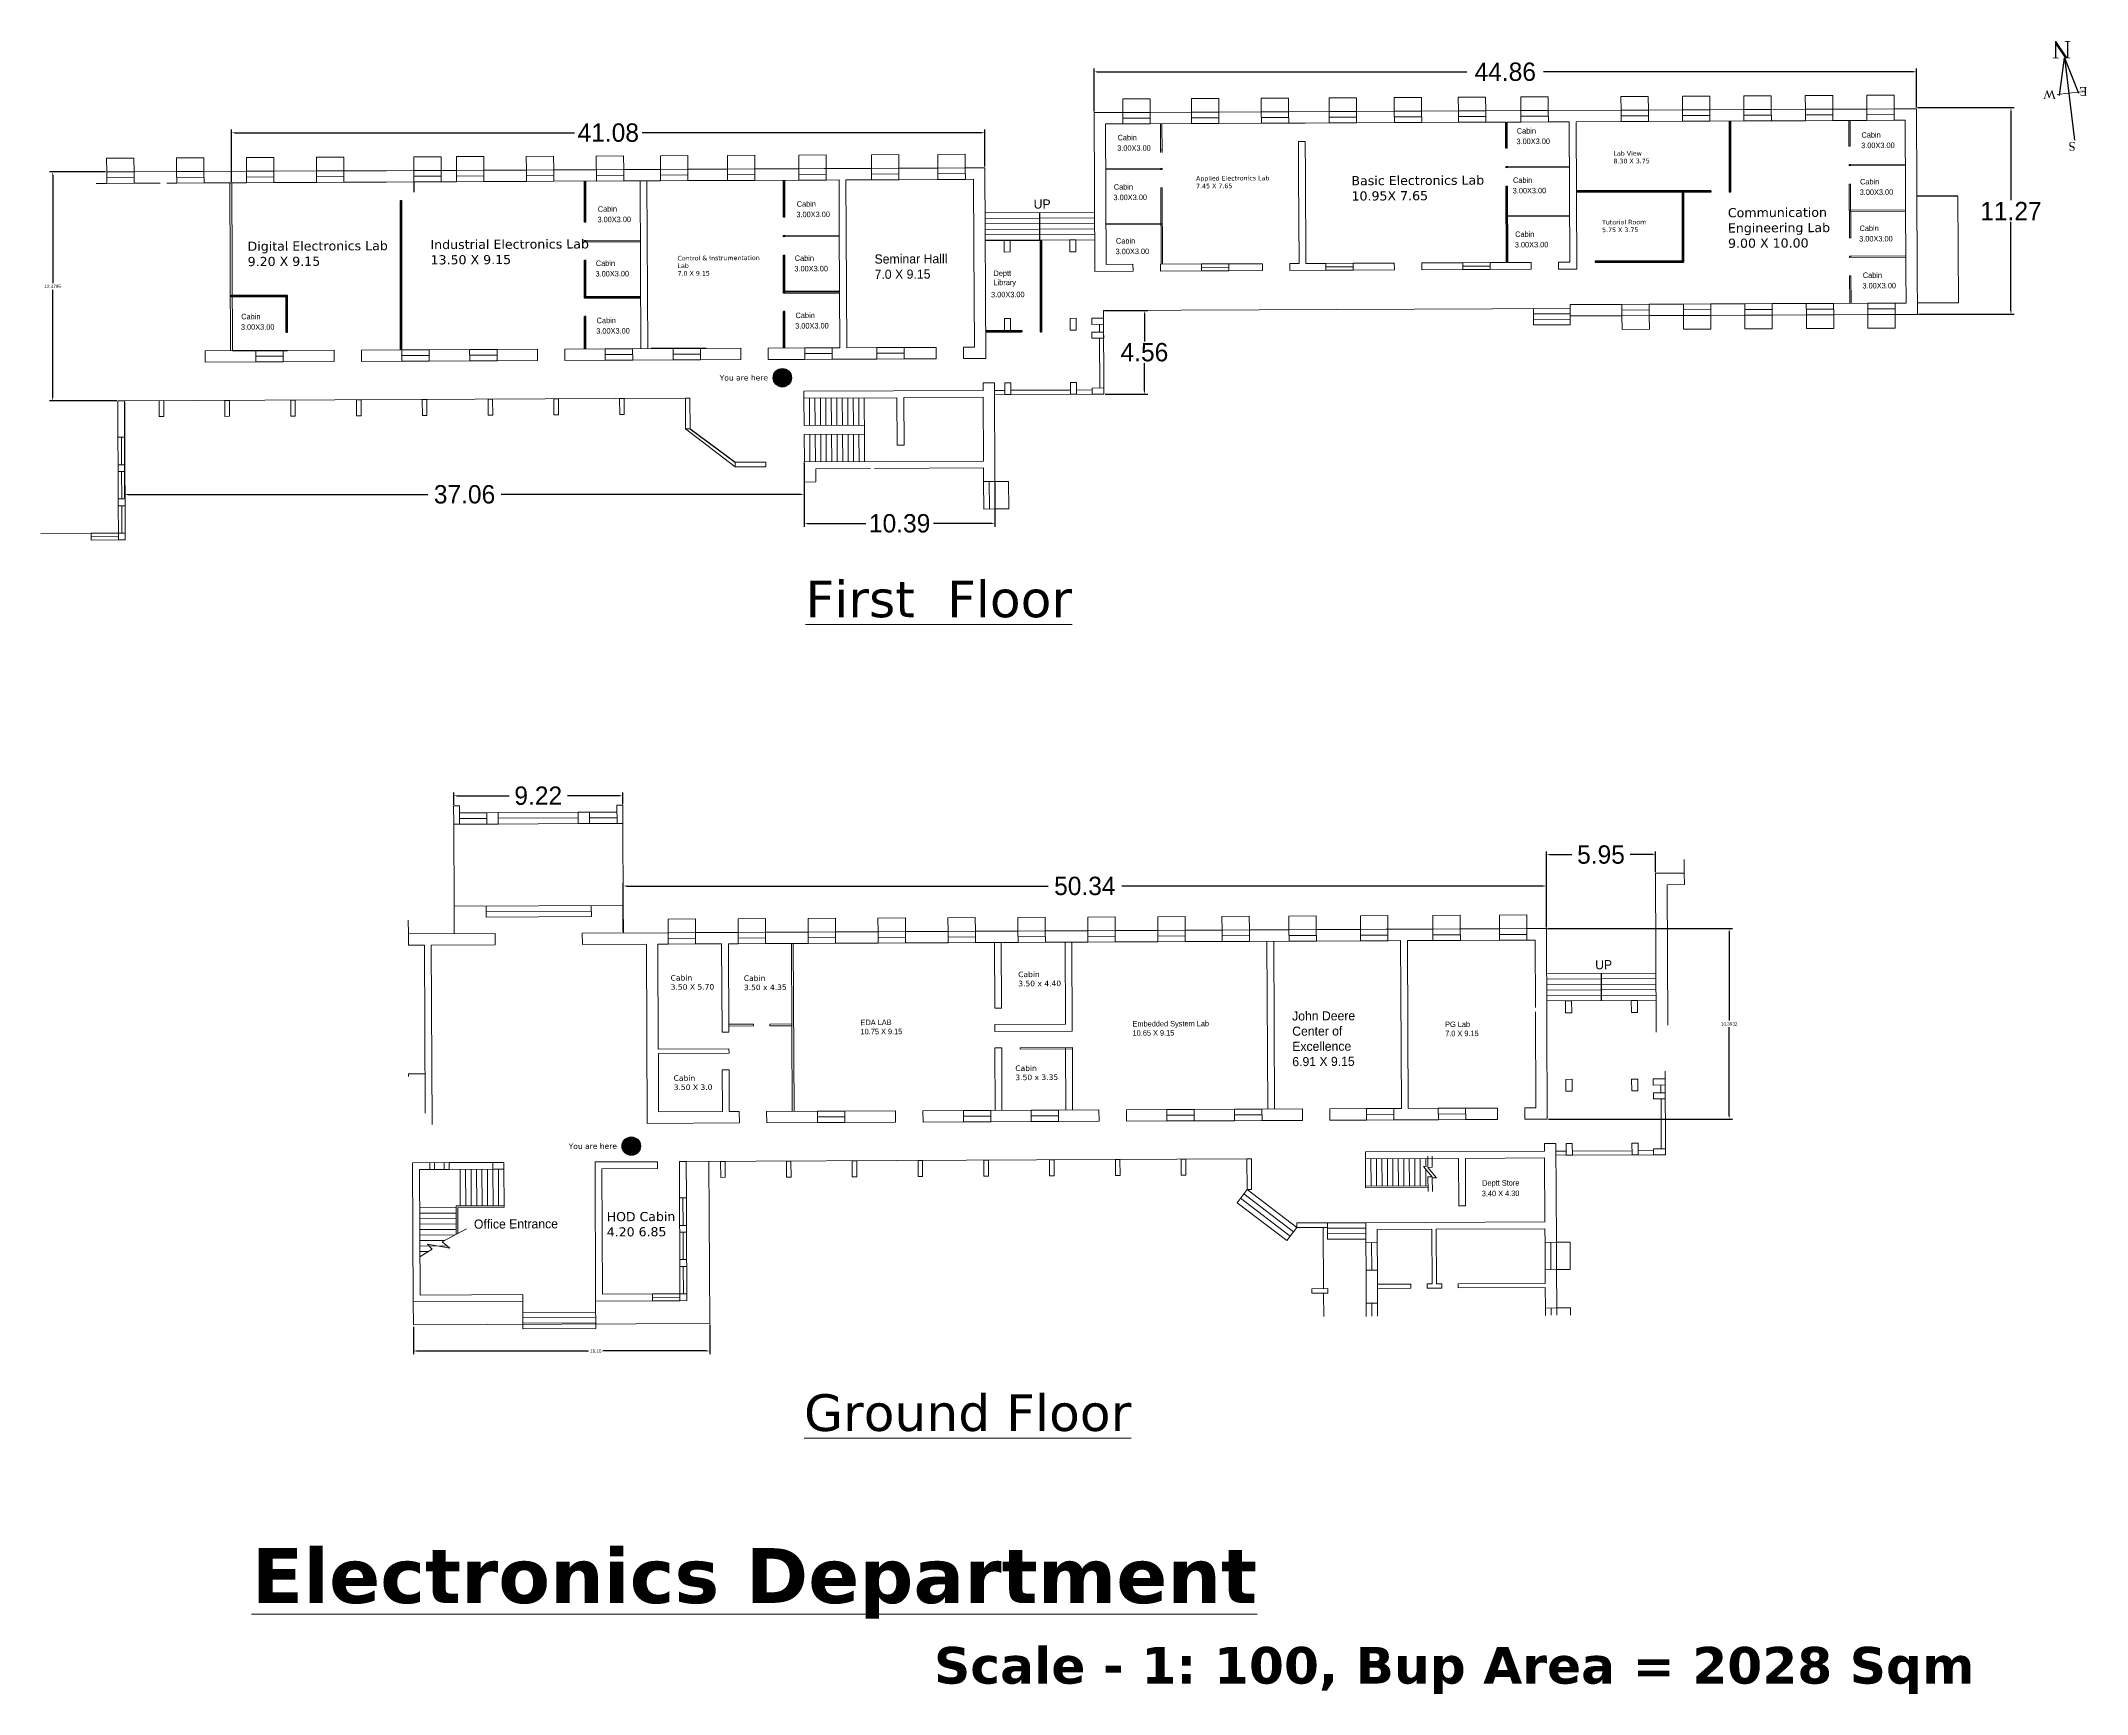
# Model space of a CAD drawing. Header units: inches. Extents: x -15 to 97, y 25 to 115.
import ezdxf

# ---------------------------------------------------------------- set-up
doc = ezdxf.new("R2010")
doc.units = ezdxf.units.IN
doc.header["$MEASUREMENT"] = 0
for name, color, linetype, lineweight in [('TEXT', 7, 'Continuous', 15), ('WALL', 7, 'Continuous', 30), ('window', 7, 'Continuous', 13)]:
    doc.layers.add(name, color=color, linetype=linetype, lineweight=lineweight)
doc.styles.add('LGL', font='')
doc.styles.add('PRASAD', font='arial.ttf')
doc.styles.get('LGL').set_extended_font_data('LithographLight')
doc.dimstyles.get("Standard").update_dxf_attribs({"dimtxt": 0.18, "dimasz": 0.18, "dimexe": 0.18, "dimexo": 0.0625, "dimgap": 0.09, "dimtad": 0, "dimtih": 1, "dimtoh": 1, "dimdec": 4, "dimzin": 0, "dimdsep": 46, "dimtxsty": 'Standard', "dimcen": 0.09, "dimadec": 0, "dimazin": 0, "dimtfac": 1, "dimtdec": 4, "dimtofl": 0, "dimtmove": 0, "dimatfit": 3, "dimfxl": 1, "dimtolj": 1, "dimtzin": 0, "dimarcsym": 0})

# ---------------------------------------------------------------- blocks, each defined once
blk = doc.blocks.new('*D23')
at = {"color": 0, "lineweight": -2}
for p, q in [((5.23, 44.71), (5.23, 43.22)), ((21.39, 44.85), (21.39, 43.22)), ((5.41, 43.4), (14.79, 43.4)), ((21.21, 43.4), (15.57, 43.4))]:
    blk.add_line(p, q, dxfattribs=at)
at = {"color": 0}
for points in [[(5.41, 43.43), (5.41, 43.37), (5.23, 43.4)], [(21.21, 43.43), (21.21, 43.37), (21.39, 43.4)]]:
    blk.add_solid(points, dxfattribs=at)
at = {"layer": 'Defpoints', "color": 0}
for p in [(5.23, 44.77), (21.39, 44.91), (21.39, 43.4)]:
    blk.add_point(p, dxfattribs=at)
at = {"color": 0, "insert": (15.18, 43.4), "char_height": 0.18, "attachment_point": 5}
blk.add_mtext('\\A1;16.16', dxfattribs=at)
blk = doc.blocks.new('*D24')
at = {"color": 0, "lineweight": -2}
for p, q in [((7.43, 73.18), (7.43, 73.85)), ((7.61, 73.67), (10.45, 73.67)), ((16.47, 73.67), (13.63, 73.67)), ((16.65, 73.22), (16.65, 73.85))]:
    blk.add_line(p, q, dxfattribs=at)
at = {"color": 0}
for points in [[(7.61, 73.7), (7.61, 73.64), (7.43, 73.67)], [(16.47, 73.7), (16.47, 73.64), (16.65, 73.67)]]:
    blk.add_solid(points, dxfattribs=at)
at = {"layer": 'Defpoints', "color": 0}
for p in [(16.65, 73.67), (7.43, 73.11), (16.65, 73.16)]:
    blk.add_point(p, dxfattribs=at)
at = {"color": 0, "insert": (12.04, 73.67), "char_height": 1, "attachment_point": 5}
blk.add_mtext('\\A1;9.22', dxfattribs=at)
blk = doc.blocks.new('*D25')
at = {"color": 0, "lineweight": -2}
for p, q in [((16.68, 66.26), (16.68, 68.93)), ((16.86, 68.75), (39.85, 68.75)), ((66.84, 68.75), (43.86, 68.75)), ((67.02, 66.49), (67.02, 68.93))]:
    blk.add_line(p, q, dxfattribs=at)
at = {"color": 0}
for points in [[(16.86, 68.78), (16.86, 68.72), (16.68, 68.75)], [(66.84, 68.78), (66.84, 68.72), (67.02, 68.75)]]:
    blk.add_solid(points, dxfattribs=at)
at = {"layer": 'Defpoints', "color": 0}
for p in [(67.02, 68.75), (16.68, 66.19), (67.02, 66.43)]:
    blk.add_point(p, dxfattribs=at)
at = {"color": 0, "insert": (41.85, 68.75), "char_height": 1, "attachment_point": 5}
blk.add_mtext('\\A1;50.34', dxfattribs=at)
blk = doc.blocks.new('*D26')
at = {"color": 0, "lineweight": -2}
for p, q in [((67.02, 66.56), (67.02, 70.64)), ((67.2, 70.46), (68.41, 70.46)), ((72.8, 70.46), (71.59, 70.46)), ((72.98, 69.5), (72.98, 70.64))]:
    blk.add_line(p, q, dxfattribs=at)
at = {"color": 0}
for points in [[(67.2, 70.49), (67.2, 70.43), (67.02, 70.46)], [(72.8, 70.49), (72.8, 70.43), (72.98, 70.46)]]:
    blk.add_solid(points, dxfattribs=at)
at = {"layer": 'Defpoints', "color": 0}
for p in [(72.98, 70.46), (72.98, 69.44), (67.02, 66.49)]:
    blk.add_point(p, dxfattribs=at)
at = {"color": 0, "insert": (70, 70.46), "char_height": 1, "attachment_point": 5}
blk.add_mtext('\\A1;5.95', dxfattribs=at)
blk = doc.blocks.new('*D27')
at = {"color": 0, "lineweight": -2}
for p, q in [((67.09, 66.43), (77.17, 66.43)), ((76.99, 66.25), (76.99, 61.41)), ((76.99, 56.22), (76.99, 61.05)), ((67.13, 56.04), (77.17, 56.04))]:
    blk.add_line(p, q, dxfattribs=at)
at = {"color": 0}
for points in [[(76.96, 66.25), (77.02, 66.25), (76.99, 66.43)], [(76.96, 56.22), (77.02, 56.22), (76.99, 56.04)]]:
    blk.add_solid(points, dxfattribs=at)
at = {"layer": 'Defpoints', "color": 0}
for p in [(67.02, 66.43), (67.07, 56.04), (76.99, 56.04)]:
    blk.add_point(p, dxfattribs=at)
at = {"color": 0, "insert": (76.99, 61.23), "char_height": 0.18, "attachment_point": 5}
blk.add_mtext('\\A1;10.3932', dxfattribs=at)
blk = doc.blocks.new('*D29')
at = {"color": 0, "lineweight": -2}
for p, q in [((-11.56, 107.68), (-14.62, 107.68)), ((-14.44, 107.5), (-14.44, 101.62)), ((-14.44, 95.38), (-14.44, 101.26)), ((-10.95, 95.2), (-14.62, 95.2))]:
    blk.add_line(p, q, dxfattribs=at)
at = {"color": 0}
for points in [[(-14.47, 107.5), (-14.41, 107.5), (-14.44, 107.68)], [(-14.47, 95.38), (-14.41, 95.38), (-14.44, 95.2)]]:
    blk.add_solid(points, dxfattribs=at)
at = {"layer": 'Defpoints', "color": 0}
for p in [(-11.5, 107.68), (-14.44, 95.2), (-10.89, 95.2)]:
    blk.add_point(p, dxfattribs=at)
at = {"color": 0, "insert": (-14.44, 101.44), "char_height": 0.18, "attachment_point": 5}
blk.add_mtext('\\A1;12.4795', dxfattribs=at)
blk = doc.blocks.new('*D30')
at = {"color": 0, "lineweight": -2}
for p, q in [((-4.68, 107.15), (-4.68, 110)), ((-4.5, 109.82), (14.02, 109.82)), ((36.22, 109.82), (17.7, 109.82)), ((36.4, 107.97), (36.4, 110))]:
    blk.add_line(p, q, dxfattribs=at)
at = {"color": 0}
for points in [[(-4.5, 109.85), (-4.5, 109.79), (-4.68, 109.82)], [(36.22, 109.85), (36.22, 109.79), (36.4, 109.82)]]:
    blk.add_solid(points, dxfattribs=at)
at = {"layer": 'Defpoints', "color": 0}
for p in [(36.4, 109.82), (36.4, 107.9), (-4.68, 107.09)]:
    blk.add_point(p, dxfattribs=at)
at = {"color": 0, "insert": (15.86, 109.82), "char_height": 1, "attachment_point": 5}
blk.add_mtext('\\A1;41.08', dxfattribs=at)
blk = doc.blocks.new('*D31')
at = {"color": 0, "lineweight": -2}
for p, q in [((42.35, 110.98), (42.35, 113.32)), ((42.53, 113.14), (62.69, 113.14)), ((87.03, 113.14), (66.87, 113.14)), ((87.21, 111.19), (87.21, 113.32))]:
    blk.add_line(p, q, dxfattribs=at)
at = {"color": 0}
for points in [[(42.53, 113.17), (42.53, 113.11), (42.35, 113.14)], [(87.03, 113.17), (87.03, 113.11), (87.21, 113.14)]]:
    blk.add_solid(points, dxfattribs=at)
at = {"layer": 'Defpoints', "color": 0}
for p in [(87.21, 113.14), (42.35, 110.92), (87.21, 111.13)]:
    blk.add_point(p, dxfattribs=at)
at = {"color": 0, "insert": (64.78, 113.14), "char_height": 1, "attachment_point": 5}
blk.add_mtext('\\A1;44.86', dxfattribs=at)
blk = doc.blocks.new('*D32')
at = {"color": 0, "lineweight": -2}
for p, q in [((87.27, 111.19), (92.54, 111.19)), ((92.36, 111.01), (92.36, 106.14)), ((92.36, 100.1), (92.36, 104.96)), ((87.32, 99.92), (92.54, 99.92))]:
    blk.add_line(p, q, dxfattribs=at)
at = {"color": 0}
for points in [[(92.33, 111.01), (92.39, 111.01), (92.36, 111.19)], [(92.33, 100.1), (92.39, 100.1), (92.36, 99.92)]]:
    blk.add_solid(points, dxfattribs=at)
at = {"layer": 'Defpoints', "color": 0}
for p in [(87.21, 111.19), (87.26, 99.92), (92.36, 99.92)]:
    blk.add_point(p, dxfattribs=at)
at = {"color": 0, "insert": (92.36, 105.55), "char_height": 1, "attachment_point": 5}
blk.add_mtext('\\A1;11.27', dxfattribs=at)
blk = doc.blocks.new('*D33')
at = {"color": 0, "lineweight": -2}
for p, q in [((26.55, 90.71), (26.55, 88.34)), ((36.95, 90.74), (36.95, 88.34)), ((26.73, 88.52), (29.91, 88.52)), ((36.77, 88.52), (33.59, 88.52))]:
    blk.add_line(p, q, dxfattribs=at)
at = {"color": 0}
for points in [[(26.73, 88.55), (26.73, 88.49), (26.55, 88.52)], [(36.77, 88.55), (36.77, 88.49), (36.95, 88.52)]]:
    blk.add_solid(points, dxfattribs=at)
at = {"layer": 'Defpoints', "color": 0}
for p in [(26.55, 90.78), (36.95, 90.8), (26.55, 88.52)]:
    blk.add_point(p, dxfattribs=at)
at = {"color": 0, "insert": (31.75, 88.52), "char_height": 1, "attachment_point": 5}
blk.add_mtext('\\A1;10.39', dxfattribs=at)
blk = doc.blocks.new('*D34')
at = {"color": 0, "lineweight": -2}
for p, q in [((42.93, 100.13), (45.28, 100.13)), ((45.1, 99.95), (45.1, 98.44)), ((45.1, 95.75), (45.1, 97.26)), ((42.96, 95.57), (45.28, 95.57))]:
    blk.add_line(p, q, dxfattribs=at)
at = {"color": 0}
for points in [[(45.07, 99.95), (45.13, 99.95), (45.1, 100.13)], [(45.07, 95.75), (45.13, 95.75), (45.1, 95.57)]]:
    blk.add_solid(points, dxfattribs=at)
at = {"layer": 'Defpoints', "color": 0}
for p in [(42.87, 100.13), (42.89, 95.57), (45.1, 95.57)]:
    blk.add_point(p, dxfattribs=at)
at = {"color": 0, "insert": (45.1, 97.85), "char_height": 1, "attachment_point": 5}
blk.add_mtext('\\A1;4.56', dxfattribs=at)
blk = doc.blocks.new('*D35')
at = {"color": 0, "lineweight": -2}
for p, q in [((-10.52, 95.14), (-10.52, 89.92)), ((26.55, 91.81), (26.55, 89.92)), ((-10.34, 90.1), (6.01, 90.1)), ((26.37, 90.1), (10.02, 90.1))]:
    blk.add_line(p, q, dxfattribs=at)
at = {"color": 0}
for points in [[(-10.34, 90.13), (-10.34, 90.07), (-10.52, 90.1)], [(26.37, 90.13), (26.37, 90.07), (26.55, 90.1)]]:
    blk.add_solid(points, dxfattribs=at)
at = {"layer": 'Defpoints', "color": 0}
for p in [(-10.52, 95.2), (26.55, 91.87), (26.55, 90.1)]:
    blk.add_point(p, dxfattribs=at)
at = {"color": 0, "insert": (8.02, 90.1), "char_height": 1, "attachment_point": 5}
blk.add_mtext('\\A1;37.06', dxfattribs=at)

msp = doc.modelspace()

# ---------------------------------------------------------------- hatches: boundary and pattern name
for points in [[(25.85263, 96.46408, 1), (24.85263, 96.46408, 1)], [(17.61584, 54.56976, 1), (16.61584, 54.56976, 1)]]:
    msp.add_hatch(color=1).paths.add_polyline_path(points)

# ---------------------------------------------------------------- linework, layer by layer
for p, q in [((64.81523, 108.97356), (64.80856, 110.39855)), ((64.89023, 108.97391), (64.88356, 110.3989)), ((76.98723, 110.45555), (76.98723, 106.65806)), ((77.06223, 110.45591), (77.06223, 106.58306)), ((5.25812, 107.13599), (5.25812, 106.58217)), ((14.56545, 104.94026), (14.56545, 107.17955)), ((14.64045, 104.94061), (14.64045, 107.1799)), ((25.4139, 105.21627), (25.4139, 107.23033)), ((25.4889, 105.21662), (25.4889, 107.23068)), ((64.82026, 107.89858), (64.81991, 107.97357)), ((64.89526, 107.89893), (64.89491, 107.97393)), ((76.98723, 107.65806), (76.98723, 106.58306)), ((77.06223, 107.65806), (77.06223, 106.58306)), ((4.52751, 97.98255), (4.52751, 106.13255)), ((4.60251, 97.98255), (4.60251, 106.13291)), ((64.8444, 102.74025), (64.82494, 106.89859)), ((64.9194, 102.7406), (64.89994, 106.89894)), ((75.98723, 106.65806), (68.6557, 106.65806)), ((75.98723, 106.58306), (68.65605, 106.58306)), ((74.4237, 106.65806), (74.4237, 102.75818)), ((74.4987, 106.65806), (74.4987, 102.75818)), ((75.98723, 106.65806), (75.98723, 106.58306)), ((77.06223, 106.65806), (76.98723, 106.65806)), ((77.06223, 106.58306), (76.98723, 106.58306)), ((89.46923, 106.35645), (87.23137, 106.35645)), ((14.56545, 103.86525), (14.56545, 103.94025)), ((14.64045, 103.8656), (14.64045, 103.9406)), ((25.4139, 104.14125), (25.4139, 104.21626)), ((25.4889, 104.14161), (25.4889, 104.21661)), ((36.41828, 103.95489), (39.41828, 103.95489)), ((39.41828, 103.95489), (39.41828, 98.96346)), ((39.49328, 103.95489), (39.49328, 98.96346)), ((14.56545, 100.80431), (14.56545, 102.86524)), ((14.64045, 100.80431), (14.64045, 102.86559)), ((25.4139, 101.08031), (25.4139, 103.14124)), ((25.4889, 101.08031), (25.4889, 103.14159)), ((69.67362, 102.83318), (74.4987, 102.83318)), ((69.67397, 102.75818), (74.4987, 102.75818)), ((-1.63475, 100.93931), (-4.74825, 100.93931)), ((-1.63475, 100.86431), (-4.7479, 100.86431)), ((-1.70975, 98.93931), (-1.70975, 100.93931)), ((-1.63475, 98.93931), (-1.63475, 100.93931)), ((17.64045, 100.87931), (14.56545, 100.87931)), ((17.64045, 100.80431), (14.56545, 100.80431)), ((28.4889, 101.15531), (25.4139, 101.15531)), ((28.4889, 101.08031), (25.4139, 101.08031)), ((14.56545, 98.02918), (14.56545, 99.80431)), ((14.64045, 99.80431), (14.56545, 99.80431)), ((14.64045, 98.02953), (14.64045, 99.80431)), ((25.4889, 100.08031), (25.4139, 100.08031)), ((25.4139, 98.08031), (25.4139, 100.08031)), ((25.4889, 98.08031), (25.4889, 100.08031)), ((-1.70975, 98.93931), (-1.63475, 98.93931)), ((14.56545, 98.02918), (14.56545, 98.77417)), ((36.44129, 99.03846), (38.41828, 99.03846)), ((36.44129, 98.96346), (38.41828, 98.96346)), ((38.41828, 99.03846), (38.41828, 98.96346)), ((39.41828, 99.03846), (39.49328, 99.03846)), ((39.41828, 98.96346), (39.49328, 98.96346)), ((-4.63475, 97.93931), (-1.63475, 97.93931)), ((21.20354, 98.06025), (18.20354, 98.06025)), ((20.32396, 93.67179), (22.78605, 91.85138))]:
    msp.add_line(p, q)
for centre in [(25.35263, 96.46408), (17.11584, 54.56976)]:
    msp.add_circle(centre, 0.5)
at = {"layer": 'window'}
for p, q in [((43.91704, 111.66834), (45.40891, 111.67532)), ((43.92053, 110.9224), (43.91704, 111.66834)), ((45.4124, 110.92939), (45.40891, 111.67532)), ((47.66134, 111.68587), (49.15322, 111.69285)), ((47.66483, 110.93993), (47.66134, 111.68587)), ((49.15671, 110.94691), (49.15322, 111.69285)), ((51.47057, 111.7037), (52.96244, 111.71068)), ((51.47406, 110.95776), (51.47057, 111.7037)), ((52.96593, 110.96474), (52.96244, 111.71068)), ((55.16686, 111.721), (56.65873, 111.72798)), ((55.17035, 110.97506), (55.16686, 111.721)), ((56.66222, 110.98204), (56.65873, 111.72798)), ((58.72283, 111.73764), (60.2147, 111.74463)), ((58.72632, 110.99171), (58.72283, 111.73764)), ((60.21819, 110.99869), (60.2147, 111.74463)), ((62.21754, 111.754), (63.70941, 111.76099)), ((62.22103, 111.00806), (62.21754, 111.754)), ((63.7129, 111.01505), (63.70941, 111.76099)), ((65.63055, 111.76998), (67.12242, 111.77696)), ((65.63404, 111.02404), (65.63055, 111.76998)), ((67.12591, 111.03102), (67.12242, 111.77696)), ((71.08833, 111.79552), (72.5802, 111.80251)), ((71.09182, 111.04959), (71.08833, 111.79552)), ((72.5837, 111.05657), (72.5802, 111.80251)), ((74.44008, 111.81121), (75.93195, 111.8182)), ((74.44357, 111.06528), (74.44008, 111.81121)), ((75.93544, 111.07226), (75.93195, 111.8182)), ((77.79182, 111.8269), (79.2837, 111.83389)), ((77.79531, 111.08097), (77.79182, 111.8269)), ((79.28719, 111.08795), (79.2837, 111.83389)), ((81.14357, 111.84259), (82.63545, 111.84958)), ((81.14706, 111.09665), (81.14357, 111.84259)), ((82.63894, 111.10364), (82.63545, 111.84958)), ((84.49532, 111.85828), (85.98719, 111.86526)), ((84.49881, 111.11234), (84.49532, 111.85828)), ((85.99068, 111.11933), (85.98719, 111.86526)), ((94.87753, 111.90252), (96.14485, 112.05525)), ((43.92053, 110.9224), (42.35333, 110.91507)), ((42.35333, 110.91507), (42.39383, 102.26219)), ((43.92053, 110.9224), (45.4124, 110.92939)), ((43.92053, 110.9224), (43.92344, 110.30079)), ((45.41386, 110.61858), (43.92198, 110.6116)), ((47.66483, 110.93993), (45.4124, 110.92939)), ((45.4124, 110.92939), (45.41531, 110.30777)), ((47.66483, 110.93993), (49.15671, 110.94691)), ((47.66483, 110.93993), (47.66774, 110.31831)), ((49.15816, 110.6361), (47.66629, 110.62912)), ((51.47406, 110.95776), (49.15671, 110.94691)), ((49.15671, 110.94691), (49.15962, 110.3253)), ((51.47406, 110.95776), (52.96593, 110.96474)), ((51.47406, 110.95776), (51.47697, 110.33614)), ((52.96739, 110.65394), (51.47551, 110.64695)), ((55.17035, 110.97506), (52.96593, 110.96474)), ((52.96593, 110.96474), (52.96884, 110.34313)), ((55.17035, 110.97506), (56.66222, 110.98204)), ((55.17035, 110.97506), (55.17326, 110.35345)), ((56.66368, 110.67124), (55.1718, 110.66425)), ((58.72632, 110.99171), (56.66222, 110.98204)), ((58.72632, 110.99171), (56.66222, 110.98204)), ((58.72632, 110.99171), (56.66222, 110.98204)), ((56.66222, 110.98204), (56.66513, 110.36043)), ((58.72632, 110.99171), (60.21819, 110.99869)), ((58.72632, 110.99171), (58.72923, 110.37009)), ((60.21965, 110.68788), (58.72777, 110.6809)), ((62.22103, 111.00806), (60.21819, 110.99869)), ((62.22103, 111.00806), (60.21819, 110.99869)), ((62.22103, 111.00806), (60.21819, 110.99869)), ((60.21819, 110.99869), (60.2211, 110.37707)), ((62.22103, 111.00806), (63.7129, 111.01505)), ((62.22103, 111.00806), (62.22394, 110.38645)), ((63.71436, 110.70424), (62.22248, 110.69726)), ((65.63404, 111.02404), (63.7129, 111.01505)), ((65.63404, 111.02404), (63.7129, 111.01505)), ((65.63404, 111.02404), (63.7129, 111.01505)), ((63.7129, 111.01505), (63.71581, 110.39343)), ((65.63404, 111.02404), (67.12591, 111.03102)), ((65.63404, 111.02404), (65.63695, 110.40243)), ((67.12737, 110.72022), (65.63549, 110.71323)), ((71.09182, 111.04959), (67.12591, 111.03102)), ((67.12591, 111.03102), (67.12882, 110.40941)), ((71.09182, 111.04959), (72.5837, 111.05657)), ((71.09182, 111.04959), (71.09473, 110.42797)), ((72.58515, 110.74576), (71.09328, 110.73878)), ((74.44357, 111.06528), (72.5837, 111.05657)), ((74.44357, 111.06528), (72.5837, 111.05657)), ((72.5837, 111.05657), (72.58661, 110.43496)), ((74.44357, 111.06528), (75.93544, 111.07226)), ((74.44357, 111.06528), (74.44648, 110.44366)), ((75.9369, 110.76145), (74.44502, 110.75447)), ((77.79531, 111.08097), (75.93544, 111.07226)), ((77.79531, 111.08097), (75.93544, 111.07226)), ((75.93544, 111.07226), (75.93835, 110.45064)), ((77.79531, 111.08097), (79.28719, 111.08795)), ((77.79531, 111.08097), (77.79822, 110.45935)), ((79.28864, 110.77714), (77.79677, 110.77016)), ((81.14706, 111.09665), (79.28719, 111.08795)), ((81.14706, 111.09665), (79.28719, 111.08795)), ((79.28719, 111.08795), (79.2901, 110.46633)), ((81.14706, 111.09665), (82.63894, 111.10364)), ((81.14706, 111.09665), (81.14997, 110.47504)), ((82.64039, 110.79283), (81.14852, 110.78585)), ((81.14997, 110.47504), (82.64185, 110.48202)), ((84.49881, 111.11234), (82.63894, 111.10364)), ((84.49881, 111.11234), (82.63894, 111.10364)), ((82.63894, 111.10364), (82.64185, 110.48202)), ((84.50172, 110.49073), (82.64185, 110.48202)), ((84.50172, 110.49073), (82.64185, 110.48202)), ((83.51538, 110.48611), (83.52189, 109.09529)), ((83.59038, 110.48646), (83.59689, 109.09564)), ((84.49881, 111.11234), (85.99068, 111.11933)), ((84.49881, 111.11234), (84.50172, 110.49073)), ((85.99214, 110.80852), (84.50026, 110.80154)), ((84.50172, 110.49073), (85.99359, 110.49771)), ((87.20905, 111.12503), (85.99068, 111.11933)), ((85.99359, 110.49771), (85.99068, 111.11933)), ((86.59034, 110.5005), (85.99359, 110.49771)), ((86.59034, 110.5005), (86.62884, 102.2753)), ((87.20905, 111.12503), (87.25046, 102.27821)), ((43.92344, 110.30079), (42.97785, 110.29636)), ((42.97785, 110.29636), (43.0137, 102.63807)), ((43.92344, 110.30079), (45.41531, 110.30777)), ((47.66774, 110.31831), (45.41531, 110.30777)), ((45.97782, 110.3104), (45.98517, 108.74067)), ((46.05282, 110.31075), (46.06017, 108.74102)), ((47.66774, 110.31831), (49.15962, 110.3253)), ((51.47697, 110.33614), (49.15962, 110.3253)), ((51.47697, 110.33614), (52.96884, 110.34313)), ((53.86854, 110.34734), (52.96884, 110.34313)), ((55.17326, 110.35345), (53.86854, 110.34734)), ((55.17326, 110.35345), (56.66513, 110.36043)), ((58.72923, 110.37009), (56.66513, 110.36043)), ((58.72923, 110.37009), (56.66513, 110.36043)), ((58.72923, 110.37009), (56.66513, 110.36043)), ((58.72923, 110.37009), (60.2211, 110.37707)), ((62.22394, 110.38645), (60.2211, 110.37707)), ((62.22394, 110.38645), (60.2211, 110.37707)), ((62.22394, 110.38645), (60.2211, 110.37707)), ((62.22394, 110.38645), (63.71581, 110.39343)), ((64.80856, 110.39855), (63.71581, 110.39343)), ((64.80856, 110.39855), (63.71581, 110.39343)), ((64.80856, 110.39855), (63.71581, 110.39343)), ((65.63695, 110.40243), (64.88356, 110.3989)), ((65.63695, 110.40243), (64.88356, 110.3989)), ((65.63695, 110.40243), (64.88356, 110.3989)), ((65.63695, 110.40243), (67.12882, 110.40941)), ((68.26514, 110.41473), (67.12882, 110.40941)), ((68.26514, 110.41473), (68.30099, 102.75643)), ((71.09473, 110.42797), (68.63811, 110.41647)), ((68.63811, 110.41647), (68.6757, 102.38521)), ((71.09473, 110.42797), (72.58661, 110.43496)), ((74.44648, 110.44366), (72.58661, 110.43496)), ((74.44648, 110.44366), (72.58661, 110.43496)), ((74.44648, 110.44366), (75.93835, 110.45064)), ((77.79822, 110.45935), (75.93835, 110.45064)), ((77.79822, 110.45935), (75.93835, 110.45064)), ((77.79822, 110.45935), (79.2901, 110.46633)), ((81.14997, 110.47504), (79.2901, 110.46633)), ((81.14997, 110.47504), (79.2901, 110.46633)), ((-11.4996, 108.42513), (-10.00772, 108.43211)), ((-11.4961, 107.67919), (-11.4996, 108.42513)), ((-10.00423, 107.68617), (-10.00772, 108.43211)), ((-7.68473, 108.44298), (-6.19286, 108.44997)), ((-7.68124, 107.69705), (-7.68473, 108.44298)), ((-6.18937, 107.70403), (-6.19286, 108.44997)), ((-3.86987, 108.46084), (-2.378, 108.46782)), ((-3.86638, 107.7149), (-3.86987, 108.46084)), ((-2.37451, 107.72189), (-2.378, 108.46782)), ((-0.05501, 108.4787), (1.43686, 108.48568)), ((-0.05152, 107.73276), (-0.05501, 108.4787)), ((1.44035, 107.73974), (1.43686, 108.48568)), ((5.25172, 108.50354), (6.7436, 108.51052)), ((5.25521, 107.7576), (5.25172, 108.50354)), ((6.74709, 107.76458), (6.7436, 108.51052)), ((7.57471, 108.51441), (9.06658, 108.52139)), ((7.5782, 107.76847), (7.57471, 108.51441)), ((9.07007, 107.77546), (9.06658, 108.52139)), ((11.38957, 108.53227), (12.88144, 108.53925)), ((11.39306, 107.78633), (11.38957, 108.53227)), ((12.88493, 107.79331), (12.88144, 108.53925)), ((15.20443, 108.55012), (16.6963, 108.55711)), ((15.21083, 107.18257), (15.20443, 108.55012)), ((16.69979, 107.81117), (16.6963, 108.55711)), ((18.70457, 108.56651), (20.19645, 108.57349)), ((18.70806, 107.82057), (18.70457, 108.56651)), ((20.19994, 107.82755), (20.19645, 108.57349)), ((22.3546, 108.58359), (23.84647, 108.59058)), ((22.35809, 107.83766), (22.3546, 108.58359)), ((23.84996, 107.84464), (23.84647, 108.59058)), ((26.25114, 108.60183), (27.74302, 108.60882)), ((26.25464, 107.85589), (26.25114, 108.60183)), ((27.74651, 107.86288), (27.74302, 108.60882)), ((30.20753, 108.62035), (31.69941, 108.62734)), ((30.21103, 107.87441), (30.20753, 108.62035)), ((31.7029, 107.8814), (31.69941, 108.62734)), ((33.83525, 108.63733), (35.32712, 108.64432)), ((33.83874, 107.89139), (33.83525, 108.63733)), ((35.33062, 107.89838), (35.32712, 108.64432)), ((46.05949, 108.88577), (45.98449, 108.88542)), ((53.87322, 109.34735), (53.50025, 109.3456)), ((53.50025, 109.3456), (53.50877, 107.52564)), ((53.87322, 109.34735), (53.88174, 107.52739)), ((64.89023, 108.97391), (64.81523, 108.97356)), ((83.59689, 109.09564), (83.52189, 109.09529)), ((-11.4961, 107.67919), (-10.00423, 107.68617)), ((-11.4961, 107.67919), (-11.49319, 107.05757)), ((-10.00277, 107.37537), (-11.49465, 107.36838)), ((-7.68124, 107.69705), (-10.00423, 107.68617)), ((-10.00132, 107.06456), (-10.00423, 107.68617)), ((-7.68124, 107.69705), (-6.18937, 107.70403)), ((-7.68124, 107.69705), (-7.67833, 107.07543)), ((-6.18791, 107.39322), (-7.67979, 107.38624)), ((-3.86638, 107.7149), (-6.18937, 107.70403)), ((-6.18646, 107.08241), (-6.18937, 107.70403)), ((-3.86638, 107.7149), (-2.37451, 107.72189)), ((-3.86638, 107.7149), (-3.86347, 107.09329)), ((-2.37305, 107.41108), (-3.86493, 107.4041)), ((-0.05152, 107.73276), (-2.37451, 107.72189)), ((-2.3716, 107.10027), (-2.37451, 107.72189)), ((-0.05152, 107.73276), (1.44035, 107.73974)), ((-0.05152, 107.73276), (-0.04861, 107.11115)), ((1.44181, 107.42894), (-0.05007, 107.42195)), ((3.76334, 107.75062), (1.44035, 107.73974)), ((1.44326, 107.11813), (1.44035, 107.73974)), ((3.76625, 107.129), (1.44326, 107.11813)), ((3.76334, 107.75062), (5.25521, 107.7576)), ((3.76625, 107.129), (5.25812, 107.13599)), ((7.5782, 107.76847), (5.25521, 107.7576)), ((5.25521, 107.7576), (5.25812, 107.13599)), ((6.74854, 107.45378), (5.25667, 107.44679)), ((7.58111, 107.14686), (5.25812, 107.13599)), ((6.75, 107.14297), (6.74709, 107.76458)), ((7.5782, 107.76847), (9.07007, 107.77546)), ((7.5782, 107.76847), (7.58111, 107.14686)), ((9.07153, 107.46465), (7.57965, 107.45767)), ((7.58111, 107.14686), (9.07298, 107.15384)), ((11.39306, 107.78633), (9.07007, 107.77546)), ((9.07298, 107.15384), (9.07007, 107.77546)), ((11.39597, 107.16472), (9.07298, 107.15384)), ((11.39306, 107.78633), (12.88493, 107.79331)), ((11.39306, 107.78633), (11.39597, 107.16472)), ((12.88639, 107.48251), (11.39451, 107.47552)), ((11.39597, 107.16472), (12.88784, 107.1717)), ((15.20792, 107.80419), (12.88493, 107.79331)), ((12.88784, 107.1717), (12.88493, 107.79331)), ((16.7027, 107.18956), (12.88784, 107.1717)), ((15.20792, 107.80419), (16.69979, 107.81117)), ((16.70125, 107.50036), (15.20937, 107.49338)), ((15.21083, 107.18257), (16.7027, 107.18956)), ((18.70806, 107.82057), (16.69979, 107.81117)), ((16.7027, 107.18956), (16.69979, 107.81117)), ((18.71097, 107.19896), (16.7027, 107.18956)), ((17.5965, 107.19374), (17.63933, 98.04357)), ((17.96947, 107.19548), (18.0123, 98.04532)), ((18.70806, 107.82057), (20.19994, 107.82755)), ((18.70806, 107.82057), (18.71097, 107.19896)), ((20.20139, 107.51675), (18.70952, 107.50976)), ((18.71097, 107.19896), (20.20285, 107.20594)), ((22.35809, 107.83766), (20.19994, 107.82755)), ((20.19994, 107.82755), (20.20285, 107.20594)), ((22.361, 107.21604), (20.20285, 107.20594)), ((22.35809, 107.83766), (23.84996, 107.84464)), ((22.35809, 107.83766), (22.361, 107.21604)), ((23.85142, 107.53383), (22.35954, 107.52685)), ((22.361, 107.21604), (23.85287, 107.22302)), ((26.25464, 107.85589), (23.84996, 107.84464)), ((23.84996, 107.84464), (23.85287, 107.22302)), ((26.25754, 107.23428), (23.85287, 107.22302)), ((26.25464, 107.85589), (27.74651, 107.86288)), ((26.25464, 107.85589), (26.25754, 107.23428)), ((27.74797, 107.55207), (26.25609, 107.54509)), ((26.25754, 107.23428), (27.74942, 107.24126)), ((30.21103, 107.87441), (27.64284, 107.86239)), ((28.44603, 107.24452), (27.64575, 107.24078)), ((27.74651, 107.86288), (27.74942, 107.24126)), ((28.44603, 107.24452), (28.45907, 104.45969)), ((30.21394, 107.2528), (28.819, 107.24627)), ((28.819, 107.24627), (28.83204, 104.46144)), ((30.21103, 107.87441), (31.7029, 107.8814)), ((30.21103, 107.87441), (30.21394, 107.2528)), ((31.70436, 107.57059), (30.21248, 107.56361)), ((30.21394, 107.2528), (31.70581, 107.25978)), ((33.83874, 107.89139), (31.7029, 107.8814)), ((33.83874, 107.89139), (31.7029, 107.8814)), ((31.7029, 107.8814), (31.70581, 107.25978)), ((33.84165, 107.26978), (31.70581, 107.25978)), ((33.84165, 107.26978), (31.70581, 107.25978)), ((33.83874, 107.89139), (35.33062, 107.89838)), ((33.83874, 107.89139), (33.84165, 107.26978)), ((35.33207, 107.58757), (33.84019, 107.58059)), ((33.84165, 107.26978), (35.33353, 107.27676)), ((36.39979, 107.90338), (35.33062, 107.89838)), ((35.33062, 107.89838), (35.33353, 107.27676)), ((35.78109, 107.27886), (35.33353, 107.27676)), ((35.78109, 107.27886), (35.79831, 103.5989)), ((36.39979, 107.90338), (36.44844, 97.50998)), ((46.06417, 107.88578), (42.9892, 107.87139)), ((46.06452, 107.81078), (42.98955, 107.79639)), ((45.98917, 107.88543), (45.98952, 107.81043)), ((46.06417, 107.88578), (46.06452, 107.81078)), ((53.50877, 107.52564), (53.53142, 102.6873)), ((53.88174, 107.52739), (53.90439, 102.68905)), ((68.27649, 107.98975), (64.81991, 107.97357)), ((68.27684, 107.91475), (64.82026, 107.89858)), ((86.60153, 108.10969), (83.52657, 108.0953)), ((83.52657, 108.0953), (83.52692, 108.0203)), ((86.60189, 108.0347), (83.52692, 108.0203)), ((83.60157, 108.09565), (83.60192, 108.02065)), ((-11.49319, 107.05757), (-12.06236, 107.05491)), ((-11.49319, 107.05757), (-10.00132, 107.06456)), ((-8.58132, 107.0712), (-10.00132, 107.06456)), ((-7.67833, 107.07543), (-8.20835, 107.07295)), ((-7.67833, 107.07543), (-6.18646, 107.08241)), ((-3.86347, 107.09329), (-6.18646, 107.08241)), ((-4.77704, 107.08901), (-4.73421, 97.93884)), ((-4.67758, 107.08948), (-4.63475, 97.93931)), ((-3.86347, 107.09329), (-2.3716, 107.10027)), ((-0.04861, 107.11115), (-2.3716, 107.10027)), ((-0.04861, 107.11115), (1.44326, 107.11813)), ((4.52751, 106.13255), (4.60251, 106.13291)), ((46.0692, 106.81079), (45.9942, 106.81044)), ((45.9942, 106.81044), (46.01367, 102.65211)), ((46.0692, 106.81079), (46.08867, 102.65246)), ((64.89994, 106.89894), (64.82494, 106.89859)), ((83.6066, 107.02066), (83.5316, 107.02031)), ((83.5316, 107.02031), (83.54529, 104.09534)), ((83.6066, 107.02066), (83.62029, 104.0957)), ((89.49642, 100.54816), (89.46923, 106.35645)), ((14.56545, 104.94026), (14.64045, 104.94061)), ((25.4139, 105.21627), (25.4889, 105.21662)), ((42.37879, 105.47469), (36.41129, 105.44676)), ((42.38019, 105.17632), (36.41269, 105.14839)), ((68.28893, 105.33141), (64.83235, 105.31523)), ((68.28929, 105.25641), (64.8327, 105.24023)), ((86.61324, 105.60972), (83.53827, 105.59533)), ((86.61359, 105.53472), (83.53862, 105.52033)), ((14.56545, 103.94025), (17.61166, 103.95451)), ((14.56545, 103.86525), (17.61201, 103.87951)), ((25.4139, 104.21626), (28.46011, 104.23051)), ((25.4139, 104.14125), (28.46046, 104.15552)), ((28.45907, 104.45969), (28.48886, 98.09435)), ((28.83204, 104.46144), (28.86183, 98.0961)), ((42.38159, 104.87794), (36.41409, 104.85001)), ((42.38298, 104.57957), (36.41548, 104.55164)), ((42.38438, 104.28119), (36.41688, 104.25326)), ((42.38578, 103.98282), (36.41828, 103.95489)), ((46.07821, 104.88581), (43.00325, 104.87142)), ((46.07856, 104.81082), (43.0036, 104.79642)), ((83.62029, 104.0957), (83.54529, 104.09534)), ((14.56545, 102.86524), (14.64045, 102.86559)), ((25.4139, 103.14124), (25.4889, 103.14159)), ((35.79831, 103.5989), (35.82392, 98.12869)), ((48.20543, 102.66237), (49.6973, 102.66935)), ((51.54477, 102.678), (49.6973, 102.66935)), ((49.6973, 102.66935), (49.69905, 102.29638)), ((51.54477, 102.678), (51.54652, 102.30503)), ((53.53142, 102.6873), (53.03665, 102.68498)), ((53.03665, 102.68498), (53.0384, 102.31201)), ((54.99843, 102.69417), (53.90439, 102.68905)), ((56.49031, 102.70115), (54.99843, 102.69417)), ((54.99843, 102.69417), (55.00018, 102.3212)), ((58.72812, 102.71162), (56.49031, 102.70115)), ((56.49031, 102.70115), (56.49205, 102.32818)), ((58.72812, 102.71162), (58.72987, 102.33866)), ((62.45781, 102.72908), (60.22, 102.71861)), ((60.22, 102.71861), (60.22174, 102.34564)), ((63.94968, 102.73607), (62.45781, 102.72908)), ((62.45781, 102.72908), (62.45955, 102.35611)), ((64.8444, 102.74025), (63.94968, 102.73607)), ((63.94968, 102.73607), (63.95143, 102.3631)), ((66.1875, 102.74654), (64.9194, 102.7406)), ((66.1875, 102.74654), (66.18924, 102.37357)), ((68.30099, 102.75643), (67.67937, 102.75352)), ((67.67937, 102.75352), (67.68112, 102.38056)), ((69.67362, 102.83318), (69.67397, 102.75818)), ((86.62494, 103.10975), (83.54997, 103.09536)), ((83.54997, 103.09536), (83.55032, 103.02036)), ((86.62529, 103.03475), (83.55032, 103.02036)), ((83.62497, 103.09571), (83.62532, 103.02071)), ((44.47748, 102.27194), (42.39383, 102.26219)), ((44.47574, 102.64491), (43.0137, 102.63807)), ((44.47574, 102.64491), (44.47748, 102.27194)), ((48.20543, 102.66237), (45.96761, 102.65189)), ((45.96761, 102.65189), (45.96936, 102.27893)), ((48.20717, 102.2894), (45.96936, 102.27893)), ((48.20543, 102.66237), (48.20717, 102.2894)), ((48.2063, 102.47588), (49.69817, 102.48287)), ((48.20717, 102.2894), (49.69905, 102.29638)), ((51.54652, 102.30503), (49.69905, 102.29638)), ((55.00018, 102.3212), (53.0384, 102.31201)), ((54.9993, 102.50768), (56.49118, 102.51467)), ((55.00018, 102.3212), (56.49205, 102.32818)), ((58.72987, 102.33866), (56.49205, 102.32818)), ((62.45955, 102.35611), (60.22174, 102.34564)), ((63.95056, 102.54958), (62.45868, 102.5426)), ((62.45955, 102.35611), (63.95143, 102.3631)), ((66.18924, 102.37357), (63.95143, 102.3631)), ((68.6757, 102.38521), (67.68112, 102.38056)), ((83.63, 102.02072), (83.555, 102.02037)), ((83.555, 102.02037), (83.56203, 100.52038)), ((83.63, 102.02072), (83.63702, 100.52073)), ((86.62884, 102.2753), (86.63699, 100.53478)), ((87.25046, 102.27821), (87.26152, 99.91607)), ((71.14138, 100.46224), (68.31179, 100.449)), ((68.31179, 100.449), (68.3147, 99.82738)), ((71.14138, 100.46224), (72.63325, 100.46923)), ((71.14429, 99.84063), (71.14138, 100.46224)), ((74.49313, 100.47793), (72.63325, 100.46923)), ((72.63616, 99.84761), (72.63325, 100.46923)), ((74.49313, 100.47793), (75.985, 100.48492)), ((74.49604, 99.85632), (74.49313, 100.47793)), ((77.84487, 100.49362), (75.985, 100.48492)), ((75.98791, 99.8633), (75.985, 100.48492)), ((77.84487, 100.49362), (79.33675, 100.50061)), ((77.84778, 99.87201), (77.84487, 100.49362)), ((81.19662, 100.50931), (79.33675, 100.50061)), ((79.33966, 99.87899), (79.33675, 100.50061)), ((81.19662, 100.50931), (82.68849, 100.51629)), ((81.19953, 99.8877), (81.19662, 100.50931)), ((84.54837, 100.525), (82.68849, 100.51629)), ((82.6914, 99.89468), (82.68849, 100.51629)), ((84.54837, 100.525), (86.04024, 100.53198)), ((84.55128, 99.90339), (84.54837, 100.525)), ((86.63699, 100.53478), (86.04024, 100.53198)), ((86.04024, 100.53198), (86.04315, 99.91037)), ((87.25861, 100.53769), (89.49642, 100.54816)), ((42.64605, 99.37452), (42.64803, 98.95146)), ((68.31274, 100.24511), (42.87129, 100.12602)), ((42.87129, 100.12602), (42.89262, 95.57083)), ((66.32358, 100.2358), (66.32777, 99.34067)), ((68.31414, 99.94673), (66.32497, 99.93742)), ((68.31554, 99.64836), (66.32637, 99.63905)), ((68.31693, 99.34998), (66.32777, 99.34067)), ((71.14429, 99.84063), (68.3147, 99.82738)), ((68.3147, 99.82738), (68.31693, 99.34998)), ((72.63471, 100.15842), (71.14283, 100.15144)), ((71.14429, 99.84063), (72.63616, 99.84761)), ((71.14429, 99.84063), (71.14778, 99.09469)), ((74.49604, 99.85632), (72.63616, 99.84761)), ((72.63616, 99.84761), (72.63966, 99.10168)), ((75.98646, 100.17411), (74.49458, 100.16713)), ((74.49604, 99.85632), (75.98791, 99.8633)), ((74.49604, 99.85632), (74.49953, 99.11038)), ((77.84778, 99.87201), (75.98791, 99.8633)), ((75.98791, 99.8633), (75.9914, 99.11736)), ((79.3382, 100.1898), (77.84633, 100.18282)), ((77.84778, 99.87201), (79.33966, 99.87899)), ((77.84778, 99.87201), (77.85127, 99.12607)), ((81.19953, 99.8877), (79.33966, 99.87899)), ((79.33966, 99.87899), (79.34315, 99.13305)), ((82.68995, 100.20549), (81.19807, 100.1985)), ((81.19953, 99.8877), (82.6914, 99.89468)), ((81.19953, 99.8877), (81.20302, 99.14176)), ((84.55128, 99.90339), (82.6914, 99.89468)), ((82.6914, 99.89468), (82.6949, 99.14874)), ((86.0417, 100.22118), (84.54982, 100.21419)), ((84.55128, 99.90339), (86.04315, 99.91037)), ((84.55128, 99.90339), (84.55477, 99.15745)), ((87.26152, 99.91607), (86.04315, 99.91037)), ((86.04315, 99.91037), (86.04664, 99.16443)), ((42.64959, 98.61875), (42.6623, 95.90247)), ((71.14778, 99.09469), (72.63966, 99.10168)), ((74.49953, 99.11038), (75.9914, 99.11736)), ((77.85127, 99.12607), (79.34315, 99.13305)), ((81.20302, 99.14176), (82.6949, 99.14874)), ((84.55477, 99.15745), (86.04664, 99.16443)), ((-3.35754, 97.94529), (-6.12793, 97.93232)), ((-6.12793, 97.93232), (-6.12502, 97.3107)), ((-3.35463, 97.32367), (-6.12502, 97.3107)), ((-3.35754, 97.94529), (-1.86567, 97.95227)), ((-3.35754, 97.94529), (-3.35463, 97.32367)), ((-3.35609, 97.63448), (-1.86421, 97.64146)), ((-3.35463, 97.32367), (-1.86276, 97.33066)), ((0.90472, 97.96524), (-1.86567, 97.95227)), ((-1.86567, 97.95227), (-1.86276, 97.33066)), ((0.90763, 97.34362), (-1.86276, 97.33066)), ((0.90472, 97.96524), (0.90763, 97.34362)), ((4.60251, 97.98255), (2.39659, 97.97222)), ((2.39659, 97.97222), (2.3995, 97.35061)), ((4.60542, 97.36093), (2.3995, 97.35061)), ((4.60251, 97.98255), (6.09439, 97.98953)), ((4.60251, 97.98255), (4.60542, 97.36093)), ((4.60397, 97.67174), (6.09585, 97.67872)), ((4.60542, 97.36093), (6.0973, 97.36792)), ((8.30031, 97.99986), (6.09439, 97.98953)), ((6.09439, 97.98953), (6.0973, 97.36792)), ((8.30322, 97.37824), (6.0973, 97.36792)), ((8.30031, 97.99986), (9.79219, 98.00684)), ((8.30031, 97.99986), (8.30322, 97.37824)), ((8.30177, 97.68905), (9.79364, 97.69603)), ((8.30322, 97.37824), (9.7951, 97.38522)), ((11.99811, 98.01716), (9.79219, 98.00684)), ((9.79219, 98.00684), (9.7951, 97.38522)), ((12.00102, 97.39555), (9.7951, 97.38522)), ((11.99811, 98.01716), (12.00102, 97.39555)), ((15.69591, 98.03447), (13.48999, 98.02415)), ((13.48999, 98.02415), (13.4929, 97.40253)), ((15.69882, 97.41286), (13.4929, 97.40253)), ((17.18779, 98.04146), (15.69591, 98.03447)), ((15.69591, 98.03447), (15.69882, 97.41286)), ((17.18924, 97.73065), (15.69737, 97.72367)), ((17.1907, 97.41984), (15.69882, 97.41286)), ((19.39371, 98.05178), (17.18779, 98.04146)), ((17.18779, 98.04146), (17.1907, 97.41984)), ((19.39662, 97.43017), (17.1907, 97.41984)), ((20.88559, 98.05877), (19.39371, 98.05178)), ((19.39371, 98.05178), (19.39662, 97.43017)), ((20.88704, 97.74796), (19.39517, 97.74097)), ((20.8885, 97.43715), (19.39662, 97.43017)), ((23.09151, 98.06909), (20.88559, 98.05877)), ((20.88559, 98.05877), (20.8885, 97.43715)), ((23.09442, 97.44748), (20.8885, 97.43715)), ((23.09151, 98.06909), (23.09442, 97.44748)), ((26.58047, 98.08542), (24.58339, 98.07607)), ((24.58339, 98.07607), (24.5863, 97.45446)), ((26.58338, 97.46381), (24.5863, 97.45446)), ((26.58047, 98.08542), (28.07235, 98.09241)), ((26.58047, 98.08542), (26.58338, 97.46381)), ((26.58193, 97.77461), (28.0738, 97.7816)), ((26.58338, 97.46381), (28.07526, 97.47079)), ((28.48886, 98.09435), (28.07235, 98.09241)), ((28.07235, 98.09241), (28.07526, 97.47079)), ((30.50581, 97.48217), (28.07526, 97.47079)), ((30.5029, 98.10378), (28.86183, 98.0961)), ((30.5029, 98.10378), (31.99477, 98.11077)), ((30.5029, 98.10378), (30.50581, 97.48217)), ((30.50435, 97.79297), (31.99623, 97.79996)), ((30.50581, 97.48217), (31.99768, 97.48915)), ((33.73529, 98.11891), (31.99477, 98.11077)), ((31.99477, 98.11077), (31.99768, 97.48915)), ((33.7382, 97.4973), (31.99768, 97.48915)), ((33.73529, 98.11891), (33.7382, 97.4973)), ((35.82392, 98.12869), (35.22717, 98.1259)), ((35.22717, 98.1259), (35.23008, 97.50428)), ((36.44844, 97.50998), (35.23008, 97.50428)), ((36.9221, 96.18741), (36.30048, 96.1845)), ((36.30048, 96.1845), (36.30243, 95.76874)), ((36.9221, 96.18741), (36.94732, 90.79873)), ((-10.51596, 95.20148), (-10.88893, 95.19973)), ((-10.88893, 95.19973), (-10.87967, 93.22015)), ((20.06748, 95.34464), (-10.51596, 95.20148)), ((-10.51596, 95.20148), (-10.5067, 93.2219)), ((36.30243, 95.76874), (26.53065, 95.723)), ((26.53239, 95.35003), (26.53065, 95.723)), ((31.60477, 95.37378), (26.53239, 95.35003)), ((26.53239, 95.35003), (26.53937, 93.85816)), ((26.83077, 95.35143), (26.83775, 93.85955)), ((27.12914, 95.35283), (27.13612, 93.86095)), ((27.42752, 95.35422), (27.4345, 93.86235)), ((27.72589, 95.35562), (27.73287, 93.86374)), ((28.02427, 95.35702), (28.03125, 93.86514)), ((28.32264, 95.35841), (28.32962, 93.86654)), ((28.62102, 95.35981), (28.628, 93.86793)), ((28.91939, 95.36121), (28.92638, 93.86933)), ((29.21777, 95.3626), (29.22475, 93.87073)), ((29.51614, 95.364), (29.52313, 93.87212)), ((29.81452, 95.3654), (29.81651, 94.94034)), ((29.81717, 94.94034), (29.83346, 93.37624)), ((31.60477, 95.37378), (31.61687, 92.78786)), ((36.30418, 95.39577), (31.97774, 95.37552)), ((31.97774, 95.37552), (31.98984, 92.7896)), ((36.30418, 95.39577), (36.32047, 91.91473)), ((37.48149, 95.77426), (36.92404, 95.77165)), ((42.89262, 95.57083), (36.92511, 95.5429)), ((41.06648, 95.79104), (37.8142, 95.77582)), ((42.24704, 95.79657), (41.39919, 95.7926)), ((29.8215, 93.87352), (26.53875, 93.85815)), ((-10.5067, 93.2219), (-10.87967, 93.22015)), ((-10.87962, 93.21057), (-10.87264, 91.71869)), ((-10.69314, 93.21144), (-10.68615, 91.71956)), ((-10.50665, 93.21231), (-10.49967, 91.72044)), ((22.78722, 91.60273), (20.07532, 93.67063)), ((29.83346, 93.37624), (26.54869, 93.36087)), ((26.54869, 93.36087), (26.55567, 91.86899)), ((26.84706, 93.36226), (26.85404, 91.87039)), ((27.14544, 93.36366), (27.15242, 91.87178)), ((27.44381, 93.36505), (27.45079, 91.87318)), ((27.74219, 93.36645), (27.74917, 91.87458)), ((28.04056, 93.36785), (28.04754, 91.87597)), ((28.33894, 93.36924), (28.34592, 91.87737)), ((28.63731, 93.37064), (28.64429, 91.87877)), ((28.93569, 93.37204), (28.94267, 91.88016)), ((29.23406, 93.37343), (29.24104, 91.88156)), ((29.53244, 93.37483), (29.53942, 91.88296)), ((29.83346, 93.37624), (29.83779, 91.88435)), ((31.98984, 92.7896), (31.61687, 92.78786)), ((-10.87264, 91.71869), (-10.49967, 91.72044)), ((-10.87264, 91.71869), (-10.87089, 91.34572)), ((-10.49967, 91.72044), (-10.49792, 91.34747)), ((36.32047, 91.91473), (26.54869, 91.86899)), ((26.54869, 91.86899), (26.5538, 90.77675)), ((30.1558, 91.5129), (27.17205, 91.49893)), ((36.32222, 91.54176), (30.38455, 91.51397)), ((36.32222, 91.54176), (36.32571, 90.79582)), ((-10.49797, 91.35705), (-10.87094, 91.35531)), ((-10.87089, 91.34572), (-10.86391, 89.85385)), ((-10.68441, 91.3466), (-10.67743, 89.85472)), ((-10.49792, 91.34747), (-10.49094, 89.85559)), ((27.17541, 90.77966), (26.5538, 90.77675)), ((27.17205, 91.49893), (27.17541, 90.77966)), ((36.94732, 90.79873), (36.32571, 90.79582)), ((36.32571, 90.79582), (36.33269, 89.30395)), ((36.63651, 90.79728), (36.6435, 89.3054)), ((36.94732, 90.79873), (37.69326, 90.80222)), ((36.94732, 90.79873), (36.9543, 89.30686)), ((37.69326, 90.80222), (37.70024, 89.31035)), ((-10.86391, 89.85385), (-10.49094, 89.85559)), ((-10.86391, 89.85385), (-10.86216, 89.48088)), ((-10.86216, 89.48088), (-10.4892, 89.48262)), ((-10.86216, 89.48088), (-10.85518, 87.989)), ((-10.67568, 89.48175), (-10.6687, 87.98988)), ((-10.49094, 89.85559), (-10.4892, 89.48262)), ((-10.4892, 89.48262), (-10.48047, 87.61778)), ((36.9543, 89.30686), (36.33269, 89.30395)), ((36.9543, 89.30686), (37.70024, 89.31035)), ((-12.34706, 87.98202), (-15.08216, 87.96922)), ((-12.34706, 87.98202), (-10.85518, 87.989)), ((-12.34706, 87.98202), (-12.34531, 87.60905)), ((-12.34618, 87.79553), (-10.85431, 87.80252)), ((-10.85344, 87.61603), (-12.34531, 87.60905)), ((-10.85518, 87.989), (-10.48221, 87.99075)), ((-10.85518, 87.989), (-10.85344, 87.61603)), ((-10.85344, 87.61603), (-10.48047, 87.61778)), ((-10.48221, 87.99075), (-10.48047, 87.61778)), ((7.42513, 73.11338), (7.74339, 73.11487)), ((7.42513, 73.11338), (7.42978, 72.11882)), ((7.74339, 73.11487), (7.74804, 72.1203)), ((9.23697, 72.74889), (7.74513, 72.74191)), ((9.85857, 72.7518), (9.23697, 72.74889)), ((9.23697, 72.74889), (9.23988, 72.12729)), ((14.21972, 72.77221), (9.85857, 72.7518)), ((9.85857, 72.7518), (9.86148, 72.1302)), ((14.84132, 72.77512), (14.21972, 72.77221)), ((14.21972, 72.77221), (14.22263, 72.15061)), ((14.84132, 72.77512), (16.33317, 72.7821)), ((14.84132, 72.77512), (14.84423, 72.15352)), ((16.64968, 73.15655), (16.33142, 73.15507)), ((16.33142, 73.15507), (16.33608, 72.1605)), ((16.64968, 73.15655), (16.65434, 72.16199)), ((7.42978, 72.11882), (7.74804, 72.1203)), ((7.45073, 67.64329), (7.42978, 72.11882)), ((9.23843, 72.43809), (7.74659, 72.43111)), ((9.23988, 72.12729), (7.74804, 72.1203)), ((9.23988, 72.12729), (9.86148, 72.1302)), ((14.22118, 72.46141), (9.86003, 72.441)), ((14.22263, 72.15061), (9.86148, 72.1302)), ((14.22263, 72.15061), (14.84423, 72.15352)), ((14.84278, 72.46432), (16.33462, 72.4713)), ((14.84423, 72.15352), (16.33608, 72.1605)), ((16.65434, 72.16199), (16.33608, 72.1605)), ((16.67528, 67.68647), (16.65434, 72.16199)), ((74.54403, 69.44922), (72.97687, 69.44188)), ((72.97687, 69.44188), (73.01737, 60.7892)), ((74.54403, 69.44922), (74.54054, 70.19514)), ((74.54403, 69.44922), (74.54694, 68.82762)), ((74.54694, 68.82762), (73.60138, 68.82319)), ((73.60138, 68.82319), (73.63722, 61.16507)), ((16.67528, 67.68647), (7.45073, 67.64329)), ((7.45073, 67.64329), (7.45771, 66.15145)), ((9.19121, 67.65144), (9.19401, 67.0547)), ((14.9362, 67.37995), (9.19261, 67.35307)), ((14.9376, 67.08159), (9.19401, 67.0547)), ((14.9348, 67.67832), (14.9376, 67.08159)), ((16.67528, 67.68647), (16.68227, 66.19463)), ((19.12517, 66.952), (20.61701, 66.95898)), ((20.6205, 66.21306), (20.61701, 66.95898)), ((22.93994, 66.96986), (24.43178, 66.97684)), ((22.94343, 66.22394), (22.93994, 66.96986)), ((24.43527, 66.23092), (24.43178, 66.97684)), ((26.75471, 66.98771), (28.24655, 66.9947)), ((26.7582, 66.24179), (26.75471, 66.98771)), ((28.25005, 66.24877), (28.24655, 66.9947)), ((30.56949, 67.00557), (32.06133, 67.01255)), ((30.57298, 66.25965), (30.56949, 67.00557)), ((32.06482, 66.26663), (32.06133, 67.01255)), ((34.38426, 67.02342), (35.8761, 67.03041)), ((34.38775, 66.2775), (34.38426, 67.02342)), ((35.87959, 66.28449), (35.8761, 67.03041)), ((38.19903, 67.04128), (39.69088, 67.04826)), ((38.20253, 66.29536), (38.19903, 67.04128)), ((39.69437, 66.30234), (39.69088, 67.04826)), ((42.01381, 67.05914), (43.50565, 67.06612)), ((42.0173, 66.31322), (42.01381, 67.05914)), ((43.50914, 66.3202), (43.50565, 67.06612)), ((45.82858, 67.07699), (47.32042, 67.08398)), ((45.83207, 66.33107), (45.82858, 67.07699)), ((47.32392, 66.33806), (47.32042, 67.08398)), ((49.32865, 67.09338), (50.82049, 67.10036)), ((49.33214, 66.34746), (49.32865, 67.09338)), ((50.82398, 66.35444), (50.82049, 67.10036)), ((52.97859, 67.11046), (54.47043, 67.11745)), ((52.98208, 66.36454), (52.97859, 67.11046)), ((54.47392, 66.37152), (54.47043, 67.11745)), ((56.87505, 67.1287), (58.36689, 67.13568)), ((56.87854, 66.38278), (56.87505, 67.1287)), ((58.37038, 66.38976), (58.36689, 67.13568)), ((60.83135, 67.14722), (62.32319, 67.1542)), ((60.83484, 66.4013), (60.83135, 67.14722)), ((62.32668, 66.40828), (62.32319, 67.1542)), ((64.45898, 67.1642), (65.95082, 67.17118)), ((64.46247, 66.41828), (64.45898, 67.1642)), ((65.95431, 66.42526), (65.95082, 67.17118)), ((4.95595, 66.13974), (4.95246, 66.88566)), ((9.69548, 66.16192), (4.95595, 66.13974)), ((4.95886, 65.51814), (4.95595, 66.13974)), ((9.69548, 66.16192), (9.69839, 65.54032)), ((19.12866, 66.20608), (14.44451, 66.18415)), ((14.44451, 66.18415), (14.44741, 65.56255)), ((19.12866, 66.20608), (19.12517, 66.952)), ((19.12866, 66.20608), (20.6205, 66.21306)), ((19.12866, 66.20608), (19.13157, 65.58448)), ((20.62195, 65.90226), (19.13011, 65.89528)), ((22.94343, 66.22394), (20.6205, 66.21306)), ((20.62341, 65.59146), (20.6205, 66.21306)), ((22.94343, 66.22394), (24.43527, 66.23092)), ((22.94343, 66.22394), (22.94634, 65.60233)), ((24.43673, 65.92012), (22.94489, 65.91313)), ((26.7582, 66.24179), (24.43527, 66.23092)), ((24.43818, 65.60932), (24.43527, 66.23092)), ((26.7582, 66.24179), (28.25005, 66.24877)), ((26.7582, 66.24179), (26.76111, 65.62019)), ((28.2515, 65.93797), (26.75966, 65.93099)), ((30.57298, 66.25965), (28.25005, 66.24877)), ((28.25296, 65.62717), (28.25005, 66.24877)), ((30.57298, 66.25965), (32.06482, 66.26663)), ((30.57298, 66.25965), (30.57589, 65.63805)), ((32.06627, 65.95583), (30.57443, 65.94885)), ((34.38775, 66.2775), (32.06482, 66.26663)), ((32.06773, 65.64503), (32.06482, 66.26663)), ((34.38775, 66.2775), (35.87959, 66.28449)), ((34.38775, 66.2775), (34.39066, 65.6559)), ((35.88105, 65.97369), (34.38921, 65.9667)), ((38.20253, 66.29536), (35.87959, 66.28449)), ((35.8825, 65.66289), (35.87959, 66.28449)), ((38.20253, 66.29536), (39.69437, 66.30234)), ((38.20253, 66.29536), (38.20544, 65.67376)), ((39.69582, 65.99154), (38.20398, 65.98456)), ((42.0173, 66.31322), (39.69437, 66.30234)), ((39.69728, 65.68074), (39.69437, 66.30234)), ((42.0173, 66.31322), (43.50914, 66.3202)), ((42.0173, 66.31322), (42.02021, 65.69162)), ((43.5106, 66.0094), (42.01875, 66.00242)), ((45.83207, 66.33107), (43.50914, 66.3202)), ((43.51205, 65.6986), (43.50914, 66.3202)), ((45.83207, 66.33107), (47.32392, 66.33806)), ((45.83207, 66.33107), (45.83498, 65.70947)), ((47.32537, 66.02726), (45.83353, 66.02027)), ((49.33214, 66.34746), (47.32392, 66.33806)), ((47.32682, 65.71646), (47.32392, 66.33806)), ((49.33214, 66.34746), (50.82398, 66.35444)), ((49.33214, 66.34746), (49.33505, 65.72586)), ((50.82544, 66.04364), (49.33359, 66.03666)), ((52.98208, 66.36454), (50.82398, 66.35444)), ((50.82398, 66.35444), (50.82689, 65.73284)), ((52.98208, 66.36454), (54.47392, 66.37152)), ((52.98208, 66.36454), (52.98499, 65.74294)), ((54.47538, 66.06072), (52.98353, 66.05374)), ((56.87854, 66.38278), (54.47392, 66.37152)), ((54.47392, 66.37152), (54.47683, 65.74992)), ((56.87854, 66.38278), (58.37038, 66.38976)), ((56.87854, 66.38278), (56.88145, 65.76118)), ((58.37184, 66.07896), (56.87999, 66.07198)), ((60.83484, 66.4013), (58.26671, 66.38928)), ((58.37038, 66.38976), (58.37329, 65.76816)), ((60.83484, 66.4013), (62.32668, 66.40828)), ((60.83484, 66.4013), (60.83775, 65.7797)), ((62.32814, 66.09748), (60.8363, 66.0905)), ((64.46247, 66.41828), (62.32668, 66.40828)), ((64.46247, 66.41828), (62.32668, 66.40828)), ((62.32668, 66.40828), (62.32959, 65.78668)), ((64.46247, 66.41828), (65.95431, 66.42526)), ((64.46247, 66.41828), (64.46538, 65.79668)), ((65.95577, 66.11446), (64.46393, 66.10748)), ((67.02347, 66.43027), (65.95431, 66.42526)), ((65.95431, 66.42526), (65.95722, 65.80366)), ((67.02347, 66.43027), (67.07212, 56.0371)), ((5.83203, 65.52222), (4.95886, 65.51814)), ((5.83203, 65.52222), (5.87486, 56.37226)), ((9.69839, 65.54032), (6.20499, 65.52397)), ((6.20499, 65.52397), (6.25073, 55.75241)), ((17.94081, 65.5789), (14.44741, 65.56255)), ((17.94081, 65.5789), (17.98655, 55.80734)), ((19.13157, 65.58448), (18.56241, 65.58181)), ((18.56241, 65.58181), (18.58918, 59.86309)), ((19.13157, 65.58448), (20.62341, 65.59146)), ((22.04337, 65.59811), (20.62341, 65.59146)), ((22.04337, 65.59811), (22.06595, 60.77449)), ((22.94634, 65.60233), (22.41634, 65.59985)), ((22.41634, 65.59985), (22.43891, 60.77623)), ((22.94634, 65.60233), (24.43818, 65.60932)), ((26.76111, 65.62019), (24.43818, 65.60932)), ((25.84757, 65.61591), (25.8904, 56.46595)), ((25.94703, 65.61638), (25.98986, 56.46642)), ((26.76111, 65.62019), (28.25296, 65.62717)), ((30.57589, 65.63805), (28.25296, 65.62717)), ((30.57589, 65.63805), (32.06773, 65.64503)), ((34.39066, 65.6559), (32.06773, 65.64503)), ((34.39066, 65.6559), (35.8825, 65.66289)), ((38.20544, 65.67376), (35.8825, 65.66289)), ((36.91604, 65.66772), (36.9328, 62.0873)), ((37.289, 65.66947), (37.30576, 62.08905)), ((38.20544, 65.67376), (39.69728, 65.68074)), ((42.02021, 65.69162), (39.69728, 65.68074)), ((40.76996, 65.68576), (40.79091, 61.21024)), ((41.14293, 65.68751), (41.16562, 60.83902)), ((42.02021, 65.69162), (43.51205, 65.6986)), ((45.83498, 65.70947), (43.51205, 65.6986)), ((45.83498, 65.70947), (47.32682, 65.71646)), ((49.33505, 65.72586), (47.32682, 65.71646)), ((49.33505, 65.72586), (50.82689, 65.73284)), ((52.98499, 65.74294), (50.82689, 65.73284)), ((51.78473, 65.73732), (51.82756, 56.58736)), ((52.15769, 65.73907), (52.20052, 56.58911)), ((52.98499, 65.74294), (54.47683, 65.74992)), ((56.88145, 65.76118), (54.47683, 65.74992)), ((56.88145, 65.76118), (58.37329, 65.76816)), ((59.06989, 65.77142), (58.26962, 65.76768)), ((59.06989, 65.77142), (59.08292, 62.98665)), ((60.83775, 65.7797), (59.44285, 65.77317)), ((59.44285, 65.77317), (59.46533, 60.96944)), ((60.83775, 65.7797), (62.32959, 65.78668)), ((64.46538, 65.79668), (62.32959, 65.78668)), ((64.46538, 65.79668), (62.32959, 65.78668)), ((64.46538, 65.79668), (65.95722, 65.80366)), ((66.40478, 65.80576), (65.95722, 65.80366)), ((66.40478, 65.80576), (66.422, 62.12588)), ((73.00233, 64.00163), (67.03497, 63.9737)), ((73.00373, 63.70327), (67.03636, 63.67533)), ((59.08292, 62.98665), (59.11272, 56.62146)), ((73.00513, 63.4049), (67.03776, 63.37696)), ((73.00652, 63.10653), (67.03916, 63.0786)), ((73.00792, 62.80816), (67.04055, 62.78023)), ((73.00932, 62.50979), (67.04195, 62.48186)), ((36.9328, 62.0873), (37.30576, 62.08905)), ((66.42307, 61.89713), (66.44761, 56.65579)), ((22.43891, 60.77623), (22.06595, 60.77449)), ((22.43686, 61.21478), (23.77895, 61.22106)), ((22.43733, 61.11532), (23.77941, 61.1216)), ((23.77895, 61.22106), (23.77941, 61.1216)), ((24.67405, 61.22525), (25.8681, 61.23084)), ((24.67405, 61.22525), (24.67452, 61.12579)), ((24.67452, 61.12579), (25.86856, 61.13138)), ((36.93699, 61.1922), (40.79091, 61.21024)), ((36.93699, 61.1922), (36.93874, 60.81924)), ((36.93874, 60.81924), (41.16562, 60.83902)), ((59.46533, 60.96944), (59.48568, 56.62321)), ((22.4431, 59.88113), (18.58918, 59.86309)), ((22.44427, 59.63249), (18.59034, 59.61445)), ((18.59034, 59.61445), (18.60524, 56.43185)), ((22.4431, 59.88113), (22.44427, 59.63249)), ((36.94293, 59.92413), (37.31589, 59.92588)), ((36.94293, 59.92413), (36.95887, 56.51776)), ((37.31589, 59.92588), (37.33183, 56.51951)), ((38.31588, 59.93056), (41.16981, 59.94392)), ((38.31588, 59.93056), (38.31623, 59.85556)), ((38.31623, 59.85556), (41.17016, 59.86892)), ((40.79685, 59.94217), (40.81279, 56.5358)), ((41.16981, 59.94392), (41.18575, 56.53755)), ((4.96975, 58.50638), (5.86485, 58.51057)), ((4.96975, 58.50638), (4.97044, 58.3572)), ((22.44846, 58.73738), (22.0755, 58.73564)), ((22.0755, 58.73564), (22.0862, 56.44815)), ((22.44846, 58.73738), (22.45916, 56.44989)), ((73.49482, 58.65308), (73.51614, 54.09799)), ((73.26959, 57.90159), (73.27157, 57.47854)), ((73.27312, 57.14584), (73.28584, 54.42963)), ((23.00778, 55.83085), (17.98655, 55.80734)), ((22.0862, 56.44815), (18.60524, 56.43185)), ((23.00487, 56.45245), (22.45916, 56.44989)), ((23.00487, 56.45245), (23.00778, 55.83085)), ((27.26703, 56.4724), (24.49671, 56.45943)), ((24.49671, 56.45943), (24.49962, 55.83783)), ((27.26994, 55.8508), (24.49962, 55.83783)), ((27.26703, 56.4724), (28.75887, 56.47938)), ((27.26703, 56.4724), (27.26994, 55.8508)), ((27.26849, 56.1616), (28.76033, 56.16858)), ((27.26994, 55.8508), (28.76178, 55.85778)), ((31.52919, 56.49235), (28.75887, 56.47938)), ((28.75887, 56.47938), (28.76178, 55.85778)), ((31.5321, 55.87075), (28.76178, 55.85778)), ((31.52919, 56.49235), (31.5321, 55.87075)), ((35.22691, 56.50966), (33.02104, 56.49933)), ((33.02104, 56.49933), (33.02395, 55.87773)), ((35.22982, 55.88806), (33.02395, 55.87773)), ((35.22691, 56.50966), (36.71875, 56.51664)), ((35.22691, 56.50966), (35.22982, 55.88806)), ((35.22836, 56.19886), (36.72021, 56.20584)), ((35.22982, 55.88806), (36.72166, 55.89504)), ((38.92463, 56.52696), (36.71875, 56.51664)), ((36.71875, 56.51664), (36.72166, 55.89504)), ((38.92754, 55.90536), (36.72166, 55.89504)), ((38.92463, 56.52696), (40.41647, 56.53395)), ((38.92463, 56.52696), (38.92754, 55.90536)), ((38.92608, 56.21616), (40.41792, 56.22315)), ((38.92754, 55.90536), (40.41938, 55.91235)), ((42.62234, 56.54427), (40.41647, 56.53395)), ((40.41647, 56.53395), (40.41938, 55.91235)), ((42.62525, 55.92267), (40.41938, 55.91235)), ((42.62234, 56.54427), (42.62525, 55.92267)), ((46.32006, 56.56158), (44.11418, 56.55126)), ((44.11418, 56.55126), (44.11709, 55.92966)), ((46.32297, 55.93998), (44.11709, 55.92966)), ((47.8119, 56.56856), (46.32006, 56.56158)), ((46.32006, 56.56158), (46.32297, 55.93998)), ((47.81335, 56.25776), (46.32151, 56.25078)), ((47.81481, 55.94696), (46.32297, 55.93998)), ((50.01777, 56.57889), (47.8119, 56.56856)), ((47.8119, 56.56856), (47.81481, 55.94696)), ((50.02068, 55.95729), (47.81481, 55.94696)), ((51.50961, 56.58587), (50.01777, 56.57889)), ((50.01777, 56.57889), (50.02068, 55.95729)), ((51.51107, 56.27507), (50.01923, 56.26809)), ((51.51252, 55.96427), (50.02068, 55.95729)), ((53.71549, 56.5962), (51.50961, 56.58587)), ((51.50961, 56.58587), (51.51252, 55.96427)), ((53.7184, 55.9746), (51.51252, 55.96427)), ((53.71549, 56.5962), (53.7184, 55.9746)), ((57.20437, 56.61253), (55.20733, 56.60318)), ((55.20733, 56.60318), (55.21024, 55.98158)), ((57.20728, 55.99093), (55.21024, 55.98158)), ((57.20437, 56.61253), (58.69621, 56.61951)), ((57.20437, 56.61253), (57.20728, 55.99093)), ((57.20582, 56.30173), (58.69767, 56.30871)), ((57.20728, 55.99093), (58.69912, 55.99791)), ((59.11272, 56.62146), (58.69621, 56.61951)), ((58.69621, 56.61951), (58.69912, 55.99791)), ((61.12961, 56.00929), (58.69912, 55.99791)), ((61.1267, 56.63089), (59.48568, 56.62321)), ((61.1267, 56.63089), (62.61855, 56.63787)), ((61.1267, 56.63089), (61.12961, 56.00929)), ((61.12816, 56.32009), (62.62, 56.32707)), ((61.12961, 56.00929), (62.62146, 56.01627)), ((64.35903, 56.64602), (62.61855, 56.63787)), ((62.61855, 56.63787), (62.62146, 56.01627)), ((64.36194, 56.02442), (62.62146, 56.01627)), ((64.35903, 56.64602), (64.36194, 56.02442)), ((66.44761, 56.65579), (65.85087, 56.653)), ((65.85087, 56.653), (65.85378, 56.0314)), ((67.07212, 56.0371), (65.85378, 56.0314)), ((67.54576, 54.71456), (66.92416, 54.71165)), ((66.92416, 54.71165), (66.92611, 54.2959)), ((67.54576, 54.71456), (67.57098, 49.326)), ((7.17455, 53.66811), (5.19036, 53.65882)), ((5.19036, 53.65882), (5.22586, 46.07529)), ((6.12168, 53.29021), (6.11993, 53.66317)), ((6.38115, 53.29143), (6.37941, 53.66439)), ((6.91682, 53.29393), (6.91508, 53.66689)), ((7.17455, 53.66811), (9.56643, 53.6793)), ((7.1763, 53.29515), (7.17455, 53.66811)), ((10.16316, 53.6821), (9.56643, 53.6793)), ((9.56817, 53.30634), (9.56643, 53.6793)), ((10.16491, 53.30914), (10.16316, 53.6821)), ((15.13597, 53.70537), (18.54234, 53.72132)), ((15.13597, 53.70537), (15.17147, 46.12185)), ((18.54234, 53.72132), (18.54409, 53.34836)), ((20.10877, 53.72865), (19.73581, 53.72691)), ((19.73581, 53.72691), (19.74508, 51.74737)), ((50.69153, 53.8718), (20.10877, 53.72865)), ((20.10877, 53.72865), (20.11804, 51.74912)), ((21.35198, 53.73447), (21.39329, 44.90774)), ((66.92611, 54.2959), (57.15454, 54.25016)), ((57.15629, 53.8772), (57.15454, 54.25016)), ((62.22855, 53.90094), (57.15629, 53.8772)), ((57.15629, 53.8772), (57.16327, 52.38536)), ((57.45466, 53.8786), (57.46164, 52.38676)), ((57.75303, 53.87999), (57.76001, 52.38815)), ((58.05139, 53.88139), (58.05838, 52.38955)), ((58.34976, 53.88279), (58.35675, 52.39095)), ((58.64813, 53.88418), (58.65511, 52.39234)), ((58.9465, 53.88558), (58.95348, 52.39374)), ((59.24487, 53.88698), (59.25185, 52.39514)), ((59.54324, 53.88837), (59.55022, 52.39653)), ((59.8416, 53.88977), (59.84859, 52.39793)), ((60.13997, 53.89117), (60.14696, 52.39933)), ((60.43834, 53.89256), (60.44033, 53.46752)), ((60.55787, 54.0241), (60.56047, 53.46808)), ((60.7955, 54.02521), (60.79837, 53.41355)), ((62.22855, 53.90094), (62.24065, 51.31508)), ((66.92785, 53.92294), (62.60151, 53.90269)), ((62.60151, 53.90269), (62.61362, 51.31683)), ((66.92785, 53.92294), (66.94415, 50.44198)), ((68.10514, 54.30142), (67.54771, 54.29881)), ((73.51614, 54.09799), (67.54878, 54.07006)), ((71.69005, 54.3182), (68.43784, 54.30298)), ((72.87058, 54.32373), (72.02275, 54.31976)), ((7.1763, 53.29515), (5.56506, 53.28761)), ((5.56506, 53.28761), (5.59707, 46.45)), ((9.56817, 53.30634), (7.1763, 53.29515)), ((7.77796, 53.29796), (7.78727, 51.30884)), ((8.07633, 53.29936), (8.08564, 51.31024)), ((8.3747, 53.30076), (8.38401, 51.31164)), ((8.67307, 53.30215), (8.68238, 51.31303)), ((8.97144, 53.30355), (8.98075, 51.31443)), ((9.2698, 53.30495), (9.27911, 51.31583)), ((10.16491, 53.30914), (9.56817, 53.30634)), ((9.56817, 53.30634), (9.57748, 51.31722)), ((9.86654, 53.30774), (9.87585, 51.31862)), ((10.16491, 53.30914), (10.17422, 51.32002)), ((15.51067, 53.33416), (18.54409, 53.34836)), ((15.51067, 53.33416), (15.54268, 46.49655)), ((60.32708, 53.46699), (60.56047, 53.46808)), ((60.7863, 52.89961), (60.32708, 53.46699)), ((60.44099, 53.32625), (60.44532, 52.40072)), ((60.56314, 52.89857), (60.7863, 52.89961)), ((60.56314, 52.89857), (60.56693, 52.08915)), ((60.56498, 53.41245), (60.79837, 53.41355)), ((61.02419, 52.84507), (60.56498, 53.41245)), ((60.80103, 52.84403), (61.02419, 52.84507)), ((60.80103, 52.84403), (60.80456, 52.09025)), ((20.11804, 51.74912), (19.74508, 51.74737)), ((19.74512, 51.73778), (19.75211, 50.24594)), ((19.9316, 51.73866), (19.93859, 50.24682)), ((20.11808, 51.73953), (20.12507, 50.24769)), ((50.69936, 52.19784), (50.1566, 51.48605)), ((52.86844, 49.4182), (50.1566, 51.48605)), ((53.04936, 49.65546), (50.33752, 51.72331)), ((53.23028, 49.89272), (50.51844, 51.96057)), ((53.4112, 50.12999), (50.69936, 52.19784)), ((60.56547, 52.40128), (57.16265, 52.38536)), ((57.16265, 52.38536), (57.16365, 52.30403)), ((60.56585, 52.31996), (57.16365, 52.30403)), ((7.56391, 51.21914), (5.57479, 51.20983)), ((7.56531, 50.92077), (5.57619, 50.91146)), ((7.56671, 50.6224), (5.57758, 50.61309)), ((7.5681, 50.32403), (5.57898, 50.31472)), ((10.17422, 51.32002), (7.5635, 51.30779)), ((7.5635, 51.30779), (7.5707, 49.76922)), ((10.17462, 51.23551), (7.6484, 51.22368)), ((7.6484, 51.22368), (7.65499, 49.8153)), ((10.17422, 51.32002), (10.17462, 51.23551)), ((19.75211, 50.24594), (20.12507, 50.24769)), ((19.75211, 50.24594), (19.75385, 49.87298)), ((20.12507, 50.24769), (20.12681, 49.87473)), ((57.17258, 50.39624), (55.08401, 50.38646)), ((66.94415, 50.44198), (57.17258, 50.39624)), ((57.17258, 50.39624), (57.1777, 49.30402)), ((62.61362, 51.31683), (62.24065, 51.31508)), ((7.5695, 50.02567), (5.58038, 50.01636)), ((7.49335, 49.72694), (5.58177, 49.71799)), ((6.94282, 49.42598), (5.58317, 49.41962)), ((7.07615, 49.12823), (5.58457, 49.12125)), ((6.25243, 48.94321), (5.99561, 49.22918)), ((5.99561, 49.22918), (7.22295, 49.01157)), ((6.79983, 49.34782), (8.11859, 50.06873)), ((7.22295, 49.01157), (6.79983, 49.34782)), ((20.12677, 49.88431), (19.75381, 49.88257)), ((19.75385, 49.87298), (19.76084, 48.38114)), ((19.94033, 49.87385), (19.94732, 48.38201)), ((20.12681, 49.87473), (20.1338, 48.38289)), ((53.4112, 50.12999), (52.86844, 49.4182)), ((54.85642, 50.13675), (54.87205, 46.79751)), ((55.08517, 50.13782), (55.08819, 49.49136)), ((57.17398, 50.09787), (55.0854, 50.08809)), ((57.17538, 49.7995), (55.0868, 49.78972)), ((57.17677, 49.50113), (55.08819, 49.49136)), ((57.7993, 49.30693), (57.1777, 49.30402)), ((57.1777, 49.30402), (57.18468, 47.81218)), ((57.4885, 49.30548), (57.49548, 47.81364)), ((60.77961, 50.04015), (57.79593, 50.02619)), ((57.79593, 50.02619), (57.7993, 49.30693)), ((57.7993, 49.30693), (57.80628, 47.81509)), ((60.77961, 50.04015), (60.79358, 47.05647)), ((66.94589, 50.06902), (61.00836, 50.04122)), ((61.00836, 50.04122), (61.02233, 47.05754)), ((66.94589, 50.06902), (66.94938, 49.3231)), ((67.57098, 49.326), (66.94938, 49.3231)), ((66.94938, 49.3231), (66.95637, 47.83125)), ((67.26018, 49.32455), (67.26717, 47.83271)), ((67.57098, 49.326), (68.3169, 49.3295)), ((67.57098, 49.326), (67.57797, 47.83416)), ((68.3169, 49.3295), (68.32389, 47.83765)), ((6.06486, 48.82512), (5.58596, 48.82288)), ((5.58736, 48.52451), (6.25243, 48.94321)), ((19.76084, 48.38114), (20.1338, 48.38289)), ((19.76084, 48.38114), (19.76258, 48.00818)), ((19.76258, 48.00818), (20.13554, 48.00993)), ((19.76258, 48.00818), (19.76956, 46.51634)), ((19.94906, 48.00905), (19.95605, 46.51721)), ((20.1338, 48.38289), (20.13554, 48.00993)), ((20.13554, 48.00993), (20.14253, 46.51808)), ((57.80628, 47.81509), (57.18468, 47.81218)), ((57.18468, 47.81218), (57.19649, 45.28913)), ((57.80628, 47.81509), (57.81809, 45.29261)), ((59.62453, 47.051), (57.8099, 47.0425)), ((59.62453, 47.051), (59.6256, 46.82225)), ((60.79358, 47.05647), (60.51963, 47.05519)), ((60.51963, 47.05519), (60.5207, 46.82644)), ((61.32269, 47.05895), (61.02233, 47.05754)), ((61.32269, 47.05895), (61.32377, 46.8302)), ((66.95986, 47.08533), (62.2178, 47.06314)), ((62.2178, 47.06314), (62.21887, 46.83439)), ((67.57797, 47.83416), (66.95637, 47.83125)), ((66.95637, 47.83125), (66.95986, 47.08533)), ((67.57797, 47.83416), (68.32389, 47.83765)), ((67.57797, 47.83416), (67.58774, 45.74551)), ((11.19322, 46.10323), (5.22586, 46.07529)), ((5.22586, 46.07529), (5.23167, 44.83209)), ((11.19148, 46.47619), (5.59707, 46.45)), ((11.19148, 46.47619), (11.19322, 46.10323)), ((11.19322, 46.10323), (11.2002, 44.61138)), ((18.27947, 46.13639), (15.17147, 46.12185)), ((15.17147, 46.12185), (15.17845, 44.63001)), ((18.27772, 46.50936), (15.54268, 46.49655)), ((18.27772, 46.50936), (19.76956, 46.51634)), ((18.27772, 46.50936), (18.27947, 46.13639)), ((18.2786, 46.32288), (19.77044, 46.32986)), ((19.77131, 46.14338), (18.27947, 46.13639)), ((19.76956, 46.51634), (20.14253, 46.51808)), ((19.76956, 46.51634), (19.77131, 46.14338)), ((19.77131, 46.14338), (20.14427, 46.14512)), ((20.14253, 46.51808), (20.14427, 46.14512)), ((54.87321, 46.54887), (54.87917, 45.27618)), ((57.81472, 46.01168), (57.19312, 46.00877)), ((57.19649, 45.28913), (57.19312, 46.00877)), ((57.50729, 45.29087), (57.50392, 46.01022)), ((59.6256, 46.82225), (57.81097, 46.81375)), ((57.81809, 45.29261), (57.81472, 46.01168)), ((61.32377, 46.8302), (60.5207, 46.82644)), ((66.96093, 46.85658), (62.21887, 46.83439)), ((66.96093, 46.85658), (66.96614, 45.7426)), ((21.39329, 44.90774), (5.23167, 44.83209)), ((15.17426, 45.52511), (11.19601, 45.50649)), ((15.17566, 45.22674), (11.19741, 45.20812)), ((15.17705, 44.92837), (11.19881, 44.90975)), ((67.58774, 45.74551), (66.96614, 45.7426)), ((66.96614, 45.7426), (66.96801, 45.34376)), ((67.27694, 45.74406), (67.27881, 45.3455)), ((67.58774, 45.74551), (68.33366, 45.74901)), ((67.58774, 45.74551), (67.58961, 45.34724)), ((68.33366, 45.74901), (68.33553, 45.35141)), ((15.17845, 44.63001), (11.2002, 44.61138))]:
    msp.add_line(p, q, dxfattribs=at)
for points in [[(37.44317, 103.95968), (37.77588, 103.96124), (37.7789, 103.31673), (37.44619, 103.31517)], [(41.36088, 103.97802), (41.02817, 103.97646), (41.03119, 103.33195), (41.3639, 103.33351)], [(37.46319, 99.68297), (37.7959, 99.68453), (37.79892, 99.04002), (37.46621, 99.03846)], [(41.3809, 99.70131), (41.04819, 99.69975), (41.0512, 99.05525), (41.38391, 99.0568)], [(42.87481, 99.37559), (42.87325, 99.7083), (42.22874, 99.70528), (42.2303, 99.37257)], [(42.87834, 98.61982), (42.87679, 98.95253), (42.23228, 98.94951), (42.23384, 98.6168)], [(37.47954, 96.19002), (37.81225, 96.19157), (37.81527, 95.54706), (37.48256, 95.54551)], [(41.39725, 96.20835), (41.06454, 96.2068), (41.06755, 95.56229), (41.40026, 95.56384)], [(-8.63213, 94.34002), (-8.6362, 95.21028), (-8.38756, 95.21144), (-8.38348, 94.34118)], [(-5.04417, 94.35681), (-5.04824, 95.22707), (-4.7996, 95.22824), (-4.79552, 94.35798)], [(-1.45621, 94.37361), (-1.46028, 95.24387), (-1.21163, 95.24503), (-1.20756, 94.37477)], [(2.13175, 94.3904), (2.12768, 95.26066), (2.37633, 95.26183), (2.3804, 94.39157)], [(5.71971, 94.4072), (5.71564, 95.27746), (5.96429, 95.27862), (5.96836, 94.40836)], [(9.30767, 94.42399), (9.3036, 95.29425), (9.55225, 95.29542), (9.55632, 94.42516)], [(12.89563, 94.44079), (12.89156, 95.31105), (13.14021, 95.31221), (13.14428, 94.44195)], [(16.48359, 94.45758), (16.47952, 95.32784), (16.72817, 95.32901), (16.73224, 94.45874)], [(20.07532, 93.67063), (20.06748, 95.34464), (20.31613, 95.3458), (20.32396, 93.67179)], [(42.89262, 95.57083), (42.89106, 95.90354), (42.24655, 95.90052), (42.24811, 95.56781)], [(22.78605, 91.85138), (24.46006, 91.85921), (24.46122, 91.61057), (22.78722, 91.60273)], [(71.98444, 62.50499), (71.65174, 62.50344), (71.65475, 61.85894), (71.98746, 61.8605)], [(68.06682, 62.48666), (68.39953, 62.48821), (68.40254, 61.84372), (68.06984, 61.84216)], [(68.08684, 58.21004), (68.41954, 58.2116), (68.42256, 57.56711), (68.08986, 57.56555)], [(72.00446, 58.22838), (71.67176, 58.22682), (71.67477, 57.58233), (72.00748, 57.58389)], [(73.49833, 57.90266), (73.49678, 58.23537), (72.85228, 58.23235), (72.85384, 57.89965)], [(73.50187, 57.14691), (73.50031, 57.47962), (72.85582, 57.4766), (72.85738, 57.1439)], [(68.10319, 54.71717), (68.43589, 54.71872), (68.43891, 54.07423), (68.10621, 54.07267)], [(72.02081, 54.7355), (71.68811, 54.73395), (71.69112, 54.08945), (72.02383, 54.09101)], [(21.99257, 52.86721), (21.98849, 53.73745), (22.23713, 53.73861), (22.24121, 52.86837)], [(25.58045, 52.884), (25.57637, 53.75424), (25.82501, 53.75541), (25.82909, 52.88517)], [(29.16833, 52.9008), (29.16425, 53.77104), (29.41289, 53.7722), (29.41697, 52.90196)], [(32.7562, 52.91759), (32.75213, 53.78783), (33.00077, 53.789), (33.00484, 52.91876)], [(36.34408, 52.93439), (36.34001, 53.80463), (36.58865, 53.80579), (36.59272, 52.93555)], [(39.93196, 52.95118), (39.92789, 53.82142), (40.17653, 53.82259), (40.1806, 52.95234)], [(43.51984, 52.96798), (43.51577, 53.83822), (43.76441, 53.83938), (43.76848, 52.96914)], [(47.10772, 52.98477), (47.10365, 53.85501), (47.35229, 53.85617), (47.35636, 52.98593)], [(50.69936, 52.19784), (50.69153, 53.8718), (50.94017, 53.87297), (50.948, 52.199)], [(73.51614, 54.09799), (73.51459, 54.4307), (72.87009, 54.42768), (72.87165, 54.09498)], [(53.41004, 50.37863), (55.08401, 50.38646), (55.08517, 50.13782), (53.4112, 50.12999)], [(54.23056, 46.79451), (55.1008, 46.79858), (55.10196, 46.54994), (54.23172, 46.54587)]]:
    msp.add_lwpolyline(points, close=True, dxfattribs=at)

# ---------------------------------------------------------------- texts
at = {"layer": 'TEXT', "ltscale": 0.5, "char_height": 2, "attachment_point": 5}
for s, insert in [('{\\fVerdana|b0|i0|c0|p34;\\LFirst  Floor}', (33.88514, 84.38667)), ('{\\fVerdana|b0|i0|c0|p34;\\LGround Floor}', (35.45959, 40.02168)), ('{\\fVerdana|b1|i0|c0|p34;Scale - 1: 100, Bup Area = 2028 Sqm}', (61.99617, 25.98132))]:
    msp.add_mtext(s, dxfattribs=dict(at, insert=insert))
at = {"layer": 'TEXT', "ltscale": 0.5, "insert": (23.83028, 30.73016), "char_height": 3, "width": 67.6003211, "attachment_point": 5}
msp.add_mtext('{\\fVerdana|b1|i0|c0|p34;\\LElectronics Department}', dxfattribs=at)
at = {"layer": 'WALL', "insert": (95.8905, 108.83632), "char_height": 0.4786827, "width": 1.2082117, "attachment_point": 1, "rotation": 180, "style": 'PRASAD'}
msp.add_mtext('{\\fTimes New Roman|b0|i0|c0|p18;S}', dxfattribs=at)
at = {"layer": 'window', "attachment_point": 1}
for s, insert, char_height, width, rotation, style in [('{\\fTimes New Roman|b0|i0|c0|p18;N}', (95.64403, 113.86632), 0.9573654, 2.4164234, 180, 'PRASAD'), ('{\\fTimes New Roman|b0|i0|c0|p18;W}', (94.80302, 111.65597), 0.4786827, 1.2082117, 180, 'PRASAD'), ('{\\fTimes New Roman|b0|i0|c0|p18;E}', (96.53041, 111.83572), 0.4786827, 1.2082117, 180, 'PRASAD'), ('Cabin', (43.63599, 109.70199), 0.3, 8.4994461, 0.2681908, 'LGL'), ('3.00X3.00', (65.38787, 109.4962), 0.3, 8.4994461, 0.2681908, 'LGL'), ('Cabin', (65.40765, 110.06861), 0.3, 8.4994461, 0.2681908, 'LGL'), ('Cabin', (84.20565, 109.84934), 0.3, 8.4994461, 0.2681908, 'LGL'), ('3.00X3.00', (43.6162, 109.12958), 0.3, 8.4994461, 0.2681908, 'LGL'), ('{\\fVerdana|b0|i0|c0|p34;Lab View\\P8.30 X 3.75}', (70.67673, 108.81452), 0.25, 4.2498194, 0.2681908, 'LGL'), ('3.00X3.00', (84.18587, 109.27693), 0.3, 8.4994461, 0.2681908, 'LGL'), ('{\\fVerdana|b0|i0|c0|p34;Applied Electronics Lab\\P7.45 X 7.65}', (47.91261, 107.45459), 0.25, 4.2498194, 0.2681908, 'LGL'), ('{\\fVerdana|b0|i0|c0|p34;Basic Electronics Lab\\P10.95X 7.65}', (56.38701, 107.45447), 0.5, 8.4996388, 0.2681908, 'LGL'), ('Cabin', (65.20211, 107.3804), 0.3, 8.4994461, 0.2681908, 'LGL'), ('Cabin', (84.12765, 107.29857), 0.3, 8.4994461, 0.2681908, 'LGL'), ('Cabin', (26.13708, 106.08559), 0.3, 8.4994461, 0.2681908, 'LGL'), ('UP', (39.05967, 106.17826), 0.497297, 5.2045296, 0.2681908, 'LGL'), ('3.00X3.00', (43.41066, 106.44137), 0.3, 8.4994461, 0.2681908, 'LGL'), ('Cabin', (43.43045, 107.01378), 0.3, 8.4994461, 0.2681908, 'LGL'), ('3.00X3.00', (65.18232, 106.80799), 0.3, 8.4994461, 0.2681908, 'LGL'), ('3.00X3.00', (84.10787, 106.72616), 0.3, 8.4994461, 0.2681908, 'LGL'), ('3.00X3.00', (15.26885, 105.23717), 0.3, 8.4994461, 0.2681908, 'LGL'), ('Cabin', (15.28864, 105.80958), 0.3, 8.4994461, 0.2681908, 'LGL'), ('3.00X3.00', (26.1173, 105.51318), 0.3, 8.4994461, 0.2681908, 'LGL'), ('{\\fVerdana|b0|i0|c0|p34;Tutorial Room\\P5.75 X 3.75}', (70.05615, 105.06614), 0.25, 4.2498194, 0.2681908, 'LGL'), ('{\\fVerdana|b0|i0|c0|p34;Communication Engineering Lab\\P9.00 X 10.00}', (76.91722, 105.70975), 0.5, 8.4996388, 0.2681908, 'LGL'), ('{\\fVerdana|b0|i0|c0|p34;Digital Electronics Lab\\P9.20 X 9.15}', (-3.81442, 103.88015), 0.5, 8.4996388, 0.2681908, 'LGL'), ('{\\fVerdana|b0|i0|c0|p34;Industrial Electronics Lab\\P13.50 X 9.15}', (6.16129, 103.97149), 0.5, 8.4996388, 0.2681908, 'LGL'), ('Cabin', (43.54675, 104.068), 0.3, 8.4994461, 0.2681908, 'LGL'), ('3.00X3.00', (65.29862, 103.86222), 0.3, 8.4994461, 0.2681908, 'LGL'), ('Cabin', (65.31841, 104.43463), 0.3, 8.4994461, 0.2681908, 'LGL'), ('3.00X3.00', (84.07869, 104.18605), 0.3, 8.4994461, 0.2681908, 'LGL'), ('Cabin', (84.09847, 104.75846), 0.3, 8.4994461, 0.2681908, 'LGL'), ('Cabin', (15.18111, 102.85212), 0.3, 8.4994461, 0.2681908, 'LGL'), ('{\\fVerdana|b0|i0|c0|p34;Control & Instrumentation Lab\\P7.0 X 9.15}', (19.63135, 103.10629), 0.25, 4.8043547, 0.2681908, 'LGL'), ('Cabin', (26.02956, 103.12812), 0.3, 8.4994461, 0.2681908, 'LGL'), ('Seminar Halll\\P7.0 X 9.15', (30.37872, 103.18399), 0.5, 8.4996388, 0.2681908, 'LGL'), ('3.00X3.00', (43.52696, 103.4956), 0.3, 8.4994461, 0.2681908, 'LGL'), ('3.00X3.00', (15.16133, 102.27971), 0.3, 8.4994461, 0.2681908, 'LGL'), ('3.00X3.00', (26.00977, 102.55571), 0.3, 8.4994461, 0.2681908, 'LGL'), ('Deptt \\PLibrary', (36.86659, 102.30533), 0.3, 8.4994461, 0.2681908, 'LGL'), ('3.00X3.00', (84.2585, 101.62629), 0.3, 8.4994461, 0.2681908, 'LGL'), ('Cabin', (84.27829, 102.1987), 0.3, 8.4994461, 0.2681908, 'LGL'), ('3.00X3.00', (36.73432, 101.14306), 0.3, 8.4994461, 0.2681908, 'LGL'), ('3.00X3.00', (-4.17524, 99.37274), 0.3, 8.4994461, 0.2681908, 'LGL'), ('Cabin', (-4.15546, 99.94514), 0.3, 8.4994461, 0.2681908, 'LGL'), ('Cabin', (15.2239, 99.735), 0.3, 8.4994461, 0.2681908, 'LGL'), ('3.00X3.00', (26.05256, 99.4386), 0.3, 8.4994461, 0.2681908, 'LGL'), ('Cabin', (26.07234, 100.01101), 0.3, 8.4994461, 0.2681908, 'LGL'), ('3.00X3.00', (15.20411, 99.16259), 0.3, 8.4994461, 0.2681908, 'LGL'), ('{\\fVerdana|b0|i0|c0|p34;You are here}', (21.93377, 96.60578), 0.3, 8.4994461, 0.2681908, 'LGL'), ('{\\fVerdana|b0|i0|c0|p34;Cabin\\P3.50 X 5.70}', (19.25945, 63.89332), 0.3, 8.4994461, 0.2681908, 'LGL'), ('{\\fVerdana|b0|i0|c0|p34;Cabin\\P3.50 x 4.35}', (23.25151, 63.87304), 0.3, 8.4994461, 0.2681908, 'LGL'), ('{\\fVerdana|b0|i0|c0|p34;Cabin\\P3.50 x 4.40}', (38.215, 64.08184), 0.3, 8.4994461, 0.2681908, 'LGL'), ('UP', (69.68328, 64.70519), 0.497286, 5.2044116, 0.2681908, 'LGL'), ('EDA LAB\\P10.75 X 9.15', (29.61648, 61.46343), 0.3, 8.4994461, 0.2681908, 'LGL'), ('Embedded System Lab\\P10.65 X 9.15', (44.45091, 61.38682), 0.3, 8.4994461, 0.2681908, 'LGL'), ('John Deere\\PCenter of \\PExcellence\\P6.91 X 9.15', (53.15353, 61.91264), 0.497286, 8.4994461, 0.2681908, 'LGL'), ('PG Lab\\P7.0 X 9.15', (61.49794, 61.35968), 0.3, 8.4994461, 0.2681908, 'LGL'), ('{\\fVerdana|b0|i0|c0|p34;Cabin\\P3.50 X 3.0}', (19.42355, 58.42643), 0.3, 8.4994461, 0.2681908, 'LGL'), ('{\\fVerdana|b0|i0|c0|p34;Cabin\\P3.50 x 3.35}', (38.05735, 58.9663), 0.3, 8.4994461, 0.2681908, 'LGL'), ('{\\fVerdana|b0|i0|c0|p34;You are here}', (13.69698, 54.71146), 0.3, 8.4994461, 0.2681908, 'LGL'), ('Deptt Store', (63.5181, 52.71024), 0.3, 8.4994461, 0.2681908, 'LGL'), ('3.40 X 4.30', (63.49831, 52.13783), 0.3, 8.4994461, 0.2681908, 'LGL'), ('Office Entrance', (8.53192, 50.56532), 0.497286, 8.4994461, 0.2681908, 'LGL'), ('{\\fVerdana|b0|i0|c0|p34;HOD Cabin\\P4.20 6.85}', (15.77241, 50.96823), 0.497286, 8.4994461, 0.2681908, 'LGL')]:
    msp.add_mtext(s, dxfattribs=dict(at, insert=insert, char_height=char_height, width=width, rotation=rotation, style=style))

# ---------------------------------------------------------------- dimensions: what is measured, and where the dimension line sits
for base, p1, p2, picture, middle in [((87.20905, 113.13861), (42.35333, 110.91507), (87.20905, 111.12503), '*D31', (64.78119, 113.13861)), ((36.39979, 109.81532), (-4.67758, 107.08948), (36.39979, 107.90338), '*D30', (15.86111, 109.81532)), ((26.54869, 90.09686), (-10.51596, 95.19973), (26.54869, 91.86899), '*D35', (8.01636, 90.09686)), ((26.5538, 88.52018), (36.94732, 90.79873), (26.5538, 90.77675), '*D33', (31.75056, 88.52018))]:
    dim = msp.add_linear_dim(base=base, p1=p1, p2=p2, dimstyle='Standard', override={"dimtxt": 1, "dimdec": 2})
    dim.commit()
    dim.dimension.update_dxf_attribs({"geometry": picture, "text_midpoint": middle})
dim = msp.add_linear_dim(base=(92.35682, 99.91607), p1=(87.20905, 111.18753), p2=(87.26152, 99.91607), angle=90, dimstyle='Standard', override={"dimtxt": 1, "dimdec": 2})
dim.commit()
dim.dimension.update_dxf_attribs({"geometry": '*D32', "text_midpoint": (92.35682, 105.5518), "dimtype": 160})
for base, p1, p2, picture, middle in [((-14.43847, 95.19973), (-11.4961, 107.67919), (-10.88893, 95.19973), '*D29', (-14.43847, 101.43946)), ((76.99387, 56.0371), (67.02347, 66.43027), (67.07212, 56.0371), '*D27', (76.99387, 61.23369))]:
    dim = msp.add_linear_dim(base=base, p1=p1, p2=p2, angle=90, dimstyle='Standard')
    dim.commit()
    dim.dimension.update_dxf_attribs({"geometry": picture, "text_midpoint": middle})
dim = msp.add_linear_dim(base=(45.09619, 95.57083), p1=(42.87129, 100.12602), p2=(42.89262, 95.57083), angle=90, dimstyle='Standard', override={"dimtxt": 1, "dimdec": 2})
dim.commit()
dim.dimension.update_dxf_attribs({"geometry": '*D34', "text_midpoint": (45.09619, 97.84843)})
for base, p1, p2, override, picture, middle in [((16.64968, 73.66757), (7.42513, 73.11338), (16.64968, 73.15655), {"dimtxt": 1, "dimdec": 2}, '*D24', (12.0374, 73.66757)), ((72.97687, 70.4612), (67.02347, 66.49277), (72.97687, 69.44188), {"dimtxt": 1, "dimdec": 2}, '*D26', (70.00017, 70.4612)), ((67.02347, 68.7498), (16.68227, 66.19463), (67.02347, 66.43027), {"dimtxt": 1, "dimdec": 2}, '*D25', (41.85287, 68.7498)), ((21.39329, 43.39676), (5.23167, 44.76959), (21.39329, 44.90774), {"dimdec": 2}, '*D23', (15.17845, 43.39676))]:
    dim = msp.add_linear_dim(base=base, p1=p1, p2=p2, dimstyle='Standard', override=override)
    dim.commit()
    dim.dimension.update_dxf_attribs({"geometry": picture, "text_midpoint": middle, "dimtype": 160})

# ---------------------------------------------------------------- leaders
at = {"layer": 'window'}
for points, override in [([(95.27997, 113.89747), (95.82067, 109.41102)], {"dimasz": 2, "dimgap": 1, "dimtad": 0, "dimldrblk": 'Open30'}), ([(39.40203, 103.96885), (39.39504, 105.46073)], {"dimgap": 0.23, "dimtad": 0}), ([(70.02563, 62.49583), (70.01865, 63.98767)], {"dimgap": 0.23, "dimtad": 0})]:
    msp.add_leader(points, dimstyle='Standard', override=override, dxfattribs=at)

doc.saveas('drawing.dxf')
